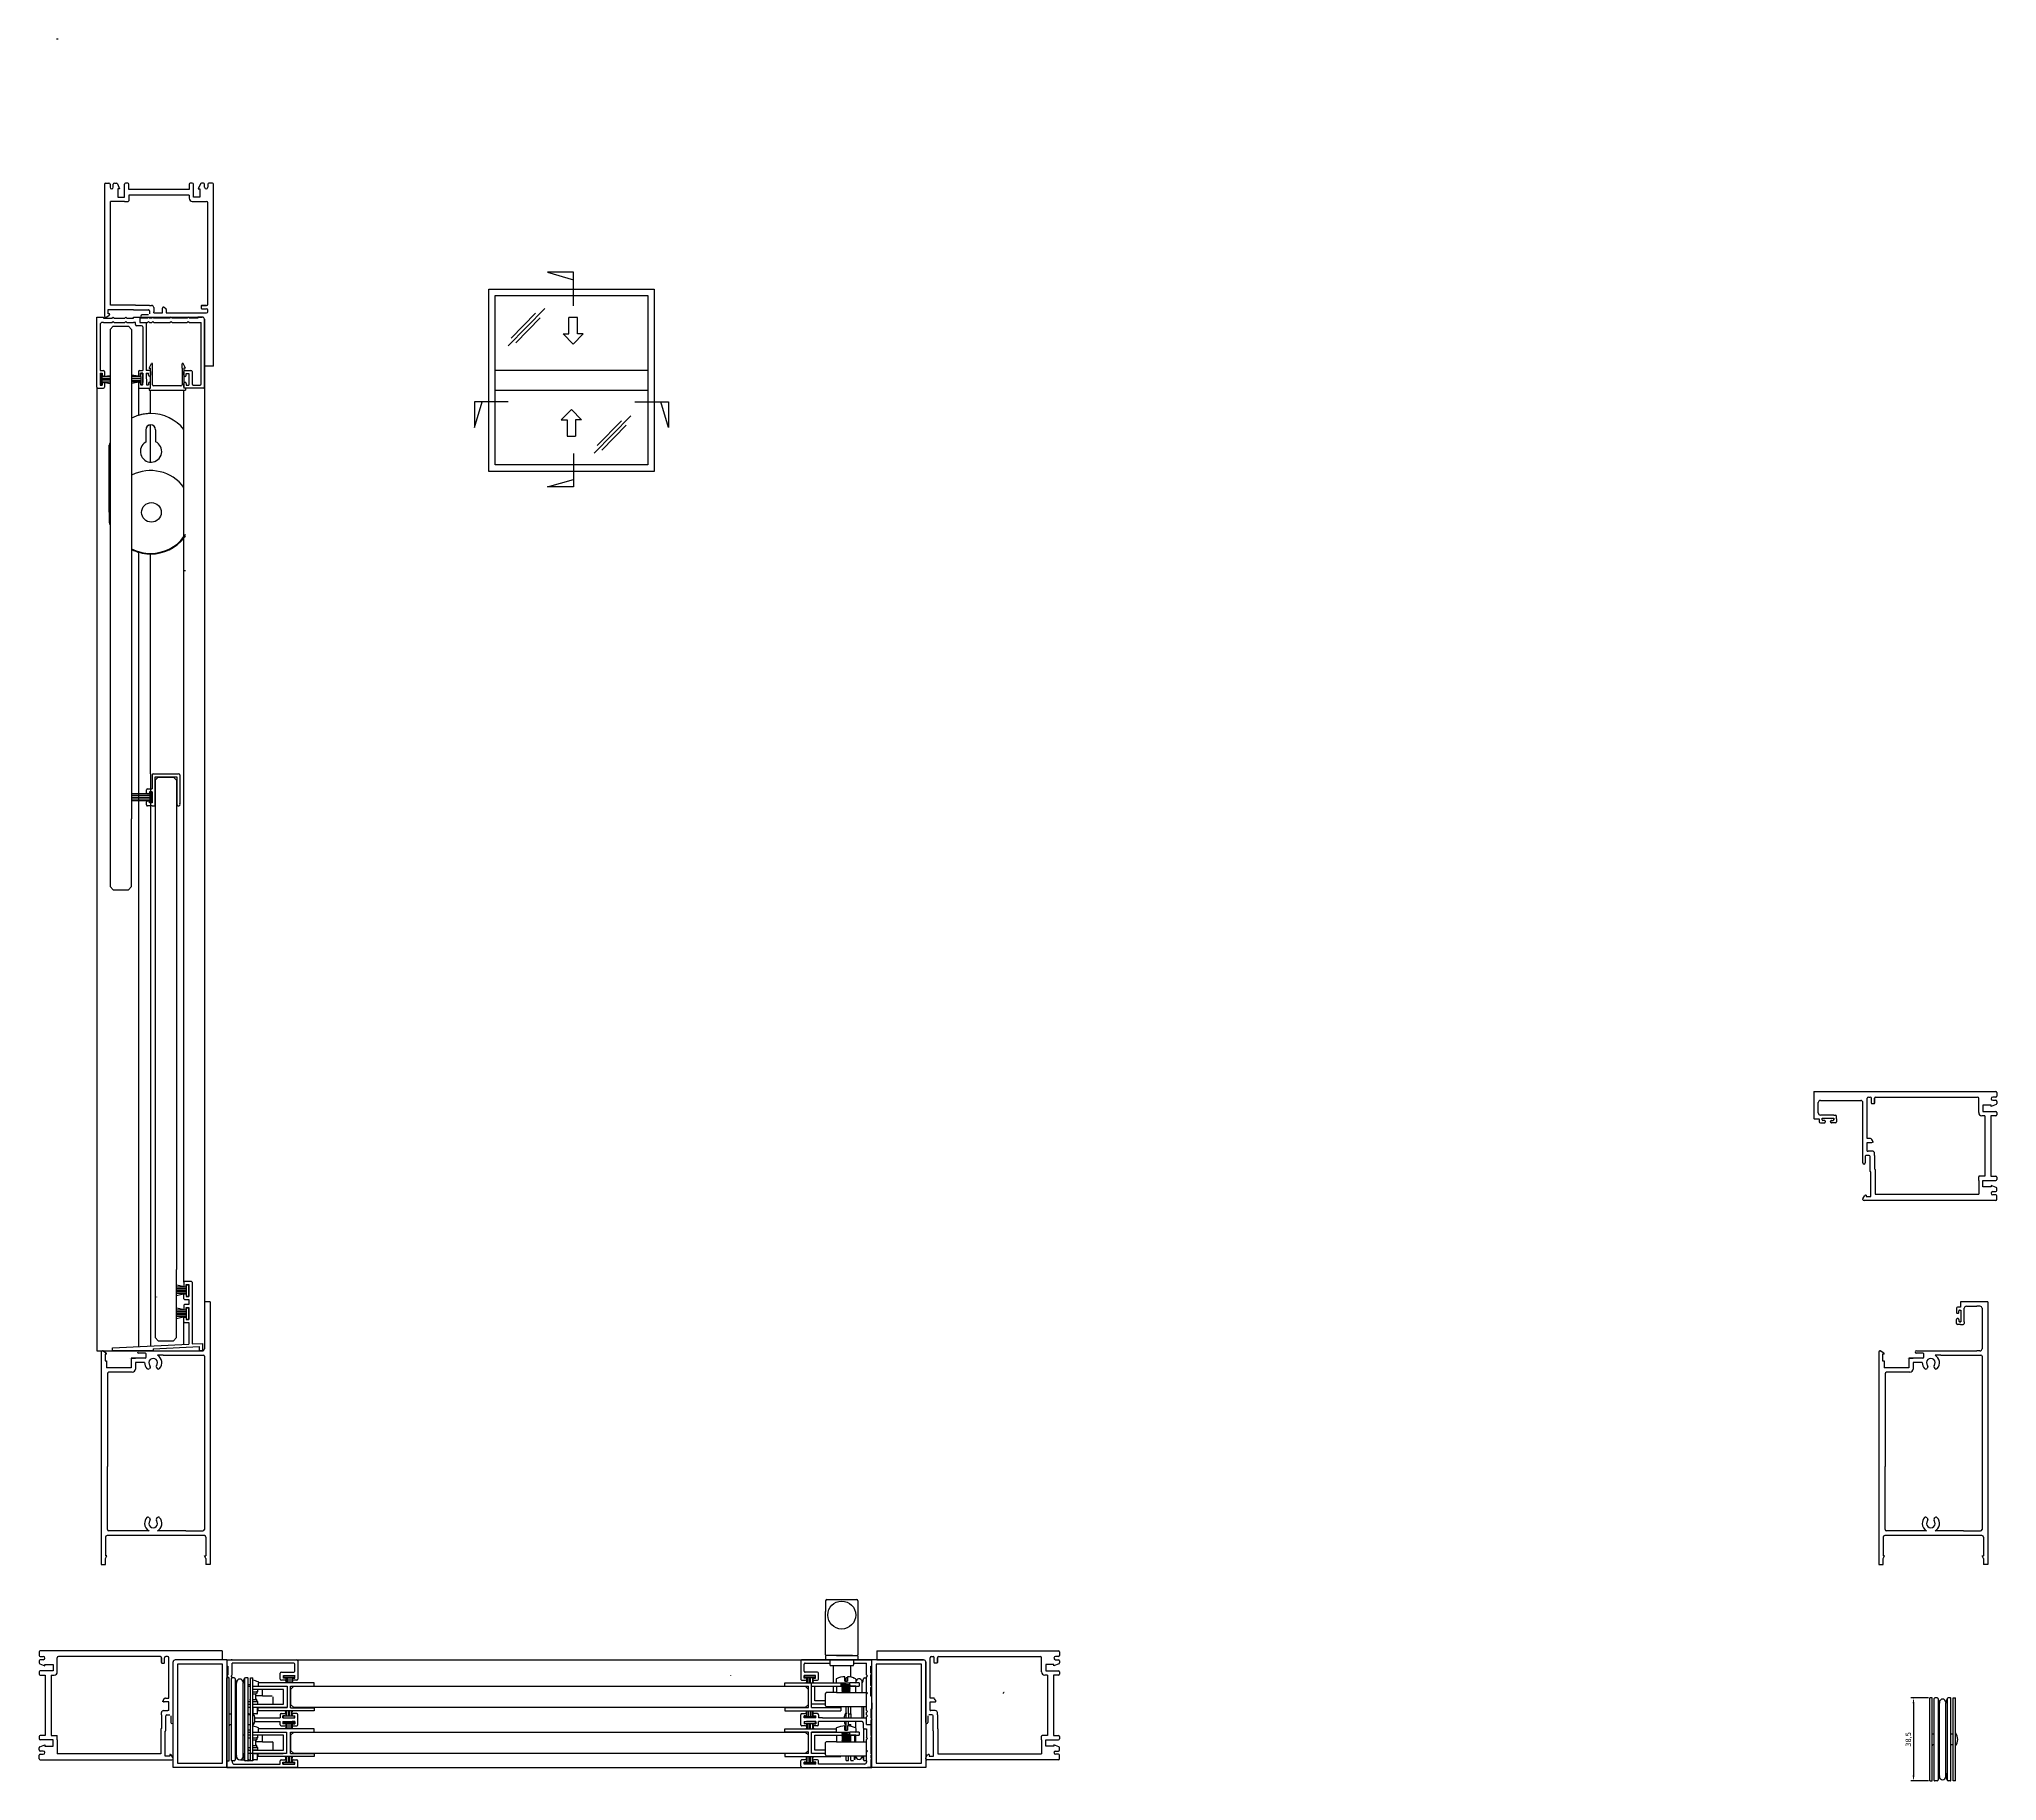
# Model space of a CAD drawing. Header units: millimetres. Extents: x -79 to 831, y -328 to 481.
import ezdxf

# ---------------------------------------------------------------- set-up
doc = ezdxf.new("R2010")
doc.units = ezdxf.units.MM
for name, color, linetype in [('chain', 10, 'Continuous'), ('cog', 50, 'Continuous'), ('frame', 22, 'Continuous'), ('glass', 170, 'Continuous'), ('guides', 94, 'Continuous'), ('layout', 18, 'Continuous'), ('seals', 111, 'Continuous')]:
    doc.layers.add(name, color=color, linetype=linetype)
doc.styles.get("Standard").update_dxf_attribs({"font": 'TAHOMA.TTF'})
doc.dimstyles.new('ISO-25', dxfattribs={"dimtxt": 2.5, "dimasz": 2.5, "dimexe": 1.25, "dimexo": 0.625, "dimtad": 1, "dimtxsty": 'Standard', "dimcen": 2.5, "dimadec": 0, "dimazin": 0, "dimtfac": 1, "dimtmove": 0, "dimatfit": 3, "dimfxl": 0, "dimarcsym": 0})

# ---------------------------------------------------------------- blocks, each defined once
blk = doc.blocks.new('*D0')
at = {"layer": 'cog', "color": 0, "lineweight": -2}
for p, q in [((799.11, -289.23), (790.96, -289.23)), ((792.21, -291.73), (792.21, -325.23)), ((799.11, -327.73), (790.96, -327.73))]:
    blk.add_line(p, q, dxfattribs=at)
at = {"layer": 'cog', "color": 0}
for points in [[(791.79, -291.73), (792.62, -291.73), (792.21, -289.23)], [(791.79, -325.23), (792.62, -325.23), (792.21, -327.73)]]:
    blk.add_solid(points, dxfattribs=at)
at = {"layer": 'Defpoints', "color": 0}
for p in [(799.74, -289.23), (792.21, -327.73), (799.74, -327.73)]:
    blk.add_point(p, dxfattribs=at)
at = {"layer": 'cog', "color": 0, "insert": (789.99, -308.48), "char_height": 2.5, "attachment_point": 5, "rotation": 90}
blk.add_mtext('38,5', dxfattribs=at)

msp = doc.modelspace()

# ---------------------------------------------------------------- linework, layer by layer
at = {"color": 7}
for p, q in [((-1.864, 319.823), (-1.864, 351.33)), ((-1.864, 351.323), (-1.864, -126.979)), ((-1.864, 349.823), (-1.864, 351.323)), ((-1.864, 351.323), (-1.864, 277.715)), ((-51.833, -127.973), (-2.864, -127.979)), ((-16.457, -321.486), (-16.443, -272.506)), ((8.557, -271.517), (-15.508, -271.517)), ((8.557, -271.517), (308.249, -271.515)), ((8.557, -271.665), (8.572, -321.486)), ((308.235, -321.484), (308.249, -271.515)), ((332.25, -271.515), (308.249, -271.515)), ((333.249, -272.482), (333.264, -321.484)), ((-14.443, -273.517), (-14.443, -319.517)), ((6.557, -273.517), (-14.443, -273.517)), ((6.557, -319.517), (6.557, -273.517)), ((242.691, -278.884), (242.691, -278.737)), ((310.249, -273.515), (310.249, -319.515)), ((331.249, -273.515), (310.249, -273.515)), ((331.249, -319.515), (331.249, -273.515)), ((20.559, -283.731), (23.071, -283.726)), ((25.057, -285.235), (20.559, -285.235)), ((34.793, -285.236), (25.057, -285.236)), ((34.793, -292.136), (34.793, -285.236)), ((280.244, -292.113), (280.244, -282.204)), ((280.244, -282.204), (291.939, -282.204)), ((281.774, -290.622), (281.774, -283.722)), ((281.774, -283.722), (294.461, -283.722)), ((286.764, -290.622), (281.774, -290.622)), ((302.274, -282.222), (297.938, -282.22)), ((297.963, -283.722), (302.274, -283.722)), ((302.274, -282.222), (302.274, -283.722)), ((19.459, -293.636), (18.434, -293.636)), ((18.705, -292.136), (19.459, -292.136)), ((20.559, -292.136), (34.793, -292.136)), ((36.293, -293.636), (20.559, -293.636)), ((286.765, -292.113), (280.244, -292.113)), ((8.557, -304.28), (8.557, -305.079)), ((8.557, -304.28), (8.557, -305.079)), ((16.684, -306.579), (16.059, -306.579)), ((19.359, -304.25), (18.434, -304.25)), ((18.434, -305.078), (19.678, -305.077)), ((19.459, -306.579), (18.434, -306.579)), ((20.559, -305.077), (36.293, -305.07)), ((34.793, -306.579), (20.559, -306.579)), ((34.793, -313.479), (34.793, -306.579)), ((36.293, -305.07), (36.293, -314.979)), ((280.244, -314.971), (280.244, -305.061)), ((280.244, -305.061), (291.939, -305.061)), ((281.774, -313.479), (281.774, -306.579)), ((281.774, -306.579), (294.461, -306.579)), ((302.274, -305.079), (297.938, -305.077)), ((297.963, -306.579), (302.274, -306.579)), ((302.274, -305.079), (302.274, -306.579)), ((6.603, -309.596), (6.603, -309.596)), ((18.705, -313.479), (18.434, -313.479)), ((36.293, -314.979), (18.434, -314.979)), ((18.705, -313.479), (19.459, -313.479)), ((20.559, -313.479), (34.793, -313.479)), ((38.043, -314.962), (38.043, -314.962)), ((38.043, -314.962), (38.043, -314.962)), ((38.043, -314.962), (38.043, -314.962)), ((286.765, -314.971), (280.244, -314.971)), ((286.764, -313.479), (281.774, -313.479)), ((8.543, -321.486), (-16.457, -321.486)), ((-14.443, -319.517), (6.557, -319.517)), ((8.557, -321.486), (308.249, -321.484)), ((333.235, -321.484), (308.235, -321.484)), ((310.249, -319.515), (331.249, -319.515))]:
    msp.add_line(p, q, dxfattribs=at)
at = {"color": 216}
for p, q in [((-11.365, -96.029), (-11.365, -97.929)), ((-7.915, -95.729), (-11.065, -95.729)), ((-11.065, -98.229), (-10.665, -98.229)), ((-10.365, -97.929), (-10.365, -97.129)), ((-10.365, -97.129), (-9.115, -97.129)), ((-9.115, -97.129), (-9.115, -102.629)), ((-7.615, -96.029), (-7.615, -124.717)), ((-11.365, -103.729), (-11.365, -101.829)), ((-11.365, -106.729), (-11.365, -108.629)), ((-11.065, -101.529), (-10.665, -101.529)), ((-11.065, -104.029), (-9.115, -104.029)), ((-9.115, -106.429), (-11.065, -106.429)), ((-11.065, -108.929), (-10.665, -108.929)), ((-10.365, -101.829), (-10.365, -102.629)), ((-10.365, -102.629), (-9.115, -102.629)), ((-10.365, -108.629), (-10.365, -107.829)), ((-10.365, -107.829), (-9.115, -107.829)), ((-9.115, -104.029), (-9.115, -106.429)), ((-9.115, -107.829), (-9.115, -113.329)), ((-11.365, -114.429), (-11.365, -112.529)), ((-11.065, -112.229), (-10.665, -112.229)), ((-11.065, -114.729), (-9.115, -114.729)), ((-10.365, -112.529), (-10.365, -113.329)), ((-10.365, -113.329), (-9.115, -113.329)), ((-9.115, -114.729), (-9.115, -124.789)), ((-44.615, -126.479), (-9.115, -124.789)), ((-44.615, -127.979), (-44.615, -126.479)), ((-25.615, -127.075), (-4.115, -125.979)), ((-25.615, -127.075), (-25.615, -127.979)), ((-7.615, -124.717), (-2.615, -124.479)), ((-4.115, -127.979), (-4.115, -125.979)), ((-2.615, -127.979), (-2.615, -124.479)), ((-25.615, -127.979), (-44.615, -127.979)), ((-2.615, -127.979), (-4.115, -127.979))]:
    msp.add_line(p, q, dxfattribs=at)
for centre, start, end in [((-11.065, -96.029), 90, 180), ((-11.065, -97.929), 180, 270), ((-10.665, -97.929), 270, 0), ((-7.915, -96.029), 0, 90), ((-11.065, -101.829), 90, 180), ((-11.065, -103.729), 180, 270), ((-11.065, -106.729), 90, 180), ((-11.065, -108.629), 180, 270), ((-10.665, -101.829), 0, 90), ((-10.665, -108.629), 270, 0), ((-11.065, -112.529), 90, 180), ((-11.065, -114.429), 180, 270), ((-10.665, -112.529), 0, 90)]:
    msp.add_arc(centre, 0.3, start, end, dxfattribs=at)
at = {"layer": 'chain', "color": 1}
for p, q in [((308.249, -274.218), (308.249, -274.218)), ((22.509, -286.355), (22.259, -286.355)), ((22.509, -286.355), (22.259, -286.355)), ((22.509, -290.915), (22.259, -290.915)), ((23.009, -286.255), (23.009, -285.335)), ((23.009, -291.935), (23.009, -291.015)), ((22.509, -307.698), (22.259, -307.698)), ((23.009, -307.598), (23.009, -306.678)), ((22.509, -312.258), (22.259, -312.258)), ((23.009, -313.278), (23.009, -312.358)), ((305.763, -315.079), (305.765, -315.079)), ((305.765, -313.578), (305.83, -313.578))]:
    msp.add_line(p, q, dxfattribs=at)
at = {"layer": 'chain', "color": 220}
for p, q in [((23.043, -305.077), (36.293, -305.07)), ((36.293, -305.07), (36.293, -314.979)), ((36.293, -314.979), (23.071, -314.979))]:
    msp.add_line(p, q, dxfattribs=at)
at = {"layer": 'chain', "color": 1}
for centre, start, end in [((22.909, -286.255), 270, 0), ((22.909, -291.015), 0, 90), ((22.909, -291.935), 270, 0), ((22.909, -306.678), 0, 90), ((22.909, -307.598), 270, 0), ((22.909, -312.358), 0, 90), ((22.909, -313.278), 270, 0)]:
    msp.add_arc(centre, 0.1, start, end, dxfattribs=at)
at = {"layer": 'cog', "color": 1}
for p, q in [((-46.114, 261.776), (-46.114, 292.792)), ((-29.114, 300.026), (-29.114, 294.491)), ((-29.114, 294.491), (-29.114, 294.249)), ((-24.614, 300.026), (-24.614, 294.491)), ((-24.614, 294.491), (-24.614, 294.431)), ((-46.114, 261.776), (-46.114, 257.01)), ((18.434, -290.915), (19.459, -290.915)), ((19.074, -289.915), (19.459, -289.915)), ((20.559, -286.355), (22.259, -286.355)), ((20.559, -287.355), (22.009, -287.355)), ((20.559, -289.915), (22.009, -289.915)), ((20.559, -290.915), (22.259, -290.915)), ((22.009, -289.915), (22.009, -287.355)), ((22.259, -287.355), (22.009, -287.355)), ((22.259, -289.915), (22.009, -289.915)), ((22.909, -286.355), (22.509, -286.355)), ((22.509, -286.605), (22.509, -287.105)), ((22.509, -290.665), (22.509, -290.165)), ((22.909, -290.915), (22.509, -290.915)), ((18.365, -292.035), (19.459, -292.035)), ((20.559, -292.035), (22.909, -292.035)), ((18.434, -307.698), (19.459, -307.698)), ((20.559, -307.698), (22.259, -307.698)), ((20.559, -308.698), (22.009, -308.698)), ((22.259, -308.698), (22.009, -308.698)), ((22.009, -311.258), (22.009, -308.698)), ((22.909, -307.698), (22.509, -307.698)), ((22.509, -307.948), (22.509, -308.448)), ((18.365, -313.378), (18.434, -313.378)), ((18.434, -312.258), (19.459, -312.258)), ((20.559, -311.258), (22.009, -311.258)), ((20.559, -312.258), (22.259, -312.258)), ((20.559, -313.378), (22.909, -313.378)), ((22.259, -311.258), (22.009, -311.258)), ((22.509, -312.008), (22.509, -311.508)), ((22.909, -312.258), (22.509, -312.258))]:
    msp.add_line(p, q, dxfattribs=at)
at = {"layer": 'cog', "color": 94}
for p in [(-27.608, 242.291), (-26.864, 242.526)]:
    msp.add_line(p, (-26.864, 242.276), dxfattribs=at)
at = {"layer": 'cog', "color": 7}
for p, q in [((-10.615, 234.385), (-11.114, 234.385)), ((13.059, -281.94), (13.059, -282.355)), ((16.059, -281.94), (16.059, -282.355)), ((303.764, -281.847), (303.764, -282.262)), ((13.059, -316.01), (13.059, -282.355)), ((16.059, -316.01), (16.059, -282.355)), ((300.764, -282.113), (300.764, -282.262)), ((300.764, -286.721), (300.764, -283.721)), ((303.764, -286.721), (303.764, -282.262)), ((303.764, -298.516), (303.764, -293.221)), ((804.238, -291.239), (804.238, -291.655)), ((804.238, -325.31), (804.238, -291.655)), ((807.238, -291.239), (807.238, -291.655)), ((807.238, -325.31), (807.238, -291.655)), ((300.764, -303.201), (300.764, -300.216)), ((300.764, -305.079), (300.764, -304.971)), ((300.764, -309.578), (300.764, -306.578)), ((13.059, -316.425), (13.059, -316.01)), ((16.059, -316.425), (16.059, -316.01)), ((300.764, -316.333), (300.764, -316.078)), ((303.764, -316.333), (303.764, -316.078)), ((804.238, -325.725), (804.238, -325.31)), ((807.238, -325.725), (807.238, -325.31))]:
    msp.add_line(p, q, dxfattribs=at)
at = {"layer": 'cog', "color": 224}
for p, q in [((8.559, -318.433), (8.559, -279.933)), ((9.659, -279.933), (8.559, -279.933)), ((9.659, -318.433), (9.659, -279.933)), ((10.684, -318.233), (10.684, -280.133)), ((11.978, -279.933), (10.884, -279.933)), ((12.434, -280.228), (12.434, -317.728)), ((16.684, -280.228), (16.684, -318.137)), ((16.684, -280.228), (16.684, -283.433)), ((18.234, -279.933), (17.141, -279.933)), ((18.234, -279.933), (17.141, -279.933)), ((18.434, -318.233), (18.434, -280.133)), ((19.459, -318.433), (19.459, -279.933)), ((19.459, -279.933), (20.559, -279.933)), ((20.559, -318.433), (20.559, -279.933)), ((296.845, -279.84), (296.264, -279.84)), ((296.264, -281.393), (296.264, -279.84)), ((299.545, -279.84), (299.682, -279.84)), ((299.545, -279.84), (299.682, -279.84)), ((304.845, -279.84), (305.749, -279.84)), ((307.753, -279.84), (308.264, -279.84)), ((799.738, -327.732), (799.738, -289.232)), ((800.838, -289.232), (799.738, -289.232)), ((800.838, -327.732), (800.838, -289.232)), ((801.863, -327.532), (801.863, -289.432)), ((803.157, -289.232), (802.063, -289.232)), ((803.613, -289.528), (803.613, -327.028)), ((807.863, -289.528), (807.863, -327.437)), ((807.863, -289.528), (807.863, -292.732)), ((809.413, -289.232), (808.32, -289.232)), ((809.413, -289.232), (808.32, -289.232)), ((809.613, -327.532), (809.613, -289.432)), ((810.638, -327.732), (810.638, -289.232)), ((810.638, -289.232), (811.738, -289.232)), ((811.738, -327.732), (811.738, -289.232)), ((10.684, -296.683), (9.659, -296.683)), ((19.459, -296.683), (18.434, -296.683)), ((20.559, -296.183), (20.559, -296.683)), ((296.264, -298.516), (296.264, -293.221)), ((296.264, -296.09), (296.264, -296.59)), ((297.364, -296.59), (297.364, -293.221)), ((297.364, -296.59), (298.389, -296.59)), ((297.364, -296.59), (297.364, -298.516)), ((298.389, -296.59), (298.389, -293.221)), ((298.389, -296.59), (298.389, -298.516)), ((304.389, -293.221), (304.389, -298.516)), ((308.264, -318.34), (308.264, -291.101)), ((10.684, -301.683), (9.659, -301.683)), ((9.659, -301.683), (9.659, -302.183)), ((19.459, -301.683), (18.434, -301.683)), ((20.559, -302.183), (20.559, -301.683)), ((20.559, -318.433), (20.559, -302.183)), ((296.264, -301.59), (296.264, -300.216)), ((296.264, -302.09), (296.264, -301.59)), ((296.264, -304.25), (296.264, -302.09)), ((297.364, -301.59), (297.364, -300.216)), ((297.364, -301.59), (298.389, -301.59)), ((297.364, -302.233), (297.364, -301.59)), ((298.389, -302.392), (298.389, -301.59)), ((298.389, -309.578), (298.389, -306.578)), ((300.139, -306.578), (300.139, -309.578)), ((304.389, -303.361), (304.389, -309.578)), ((801.863, -305.982), (800.838, -305.982)), ((810.638, -305.982), (809.613, -305.982)), ((811.738, -305.482), (811.738, -305.982)), ((12.434, -317.728), (12.434, -318.137)), ((16.684, -318.137), (16.684, -314.933)), ((296.264, -318.34), (296.264, -316.078)), ((296.264, -318.34), (296.264, -316.078)), ((296.264, -318.34), (297.364, -318.34)), ((297.364, -318.34), (297.364, -316.078)), ((298.389, -318.14), (298.389, -316.078)), ((298.589, -318.34), (299.682, -318.34)), ((300.139, -318.044), (300.139, -316.078)), ((300.139, -316.078), (300.139, -318.044)), ((304.389, -316.078), (304.389, -317.635)), ((304.389, -317.635), (304.389, -318.044)), ((304.845, -318.34), (305.764, -318.34)), ((308.264, -318.34), (307.768, -318.34)), ((801.863, -310.982), (800.838, -310.982)), ((800.838, -310.982), (800.838, -311.482)), ((810.638, -310.982), (809.613, -310.982)), ((811.738, -311.482), (811.738, -310.982)), ((811.738, -327.732), (811.738, -311.482)), ((8.559, -318.433), (9.659, -318.433)), ((11.978, -318.433), (10.884, -318.433)), ((18.234, -318.433), (17.141, -318.433)), ((20.559, -318.433), (19.459, -318.433)), ((803.613, -327.028), (803.613, -327.437)), ((807.863, -327.437), (807.863, -324.232)), ((799.738, -327.732), (800.838, -327.732)), ((803.157, -327.732), (802.063, -327.732)), ((809.413, -327.732), (808.32, -327.732)), ((811.738, -327.732), (810.638, -327.732))]:
    msp.add_line(p, q, dxfattribs=at)
at = {"layer": 'cog', "color": 18}
for p, q in [((19.359, -280.849), (19.359, -282.906)), ((18.434, -282.906), (19.359, -282.906)), ((18.434, -283.733), (19.459, -283.733)), ((23.404, -282.149), (23.404, -282.226)), ((18.759, -296.636), (18.434, -296.636)), ((18.434, -296.636), (19.459, -296.636)), ((18.434, -296.958), (19.459, -296.958)), ((20.759, -296.386), (20.759, -293.886)), ((22.509, -296.636), (20.759, -296.636)), ((22.759, -295.136), (22.759, -293.886)), ((22.759, -296.386), (22.759, -295.136)), ((18.434, -305.077), (19.459, -305.077)), ((19.359, -302.193), (19.359, -304.25)), ((23.404, -303.493), (23.404, -303.57)), ((15.009, -317.979), (16.684, -317.979)), ((15.009, -317.979), (16.509, -317.979)), ((17.009, -317.979), (17.009, -317.979)), ((18.422, -318.301), (19.459, -318.301)), ((18.759, -317.979), (18.434, -317.979)), ((18.434, -317.979), (19.459, -317.979)), ((20.509, -314.979), (19.459, -314.979)), ((20.759, -317.979), (20.509, -317.979)), ((20.759, -317.729), (20.759, -315.229)), ((22.509, -317.979), (20.759, -317.979)), ((22.759, -314.979), (22.759, -314.979)), ((22.759, -316.479), (22.759, -315.229)), ((22.759, -317.729), (22.759, -316.479))]:
    msp.add_line(p, q, dxfattribs=at)
at = {"layer": 'cog', "color": 77}
for p, q in [((291.64, -280.625), (291.64, -281.817)), ((295.645, -281.393), (295.645, -279.336)), ((295.645, -281.393), (296.845, -281.393)), ((296.845, -279.336), (296.845, -279.335)), ((296.845, -279.336), (296.845, -281.393)), ((300.89, -281.821), (300.89, -280.635)), ((292.04, -282.217), (294.537, -282.219)), ((294.337, -282.699), (294.537, -282.584)), ((294.337, -282.699), (294.537, -282.801)), ((294.337, -283.179), (294.537, -283.064)), ((294.337, -283.179), (294.537, -283.281)), ((294.337, -283.659), (294.537, -283.544)), ((294.337, -283.659), (294.537, -283.761)), ((294.337, -284.139), (294.537, -284.024)), ((294.337, -284.139), (294.537, -284.241)), ((294.337, -284.619), (294.537, -284.504)), ((294.337, -284.619), (294.537, -284.721)), ((294.337, -285.099), (294.537, -284.984)), ((294.337, -285.099), (294.537, -285.201)), ((294.337, -285.579), (294.537, -285.464)), ((294.337, -285.579), (294.537, -285.681)), ((294.337, -286.059), (294.537, -285.944)), ((294.337, -286.059), (294.537, -286.161)), ((294.537, -282.584), (294.537, -282.219)), ((294.537, -282.219), (297.938, -282.22)), ((294.537, -282.584), (297.937, -283.038)), ((294.537, -282.801), (297.937, -283.255)), ((294.537, -283.064), (294.537, -282.801)), ((294.537, -283.064), (297.937, -283.518)), ((294.537, -283.281), (297.937, -283.735)), ((294.537, -283.544), (294.537, -283.281)), ((294.537, -283.544), (295.861, -283.721)), ((294.537, -283.761), (297.937, -284.215)), ((294.537, -284.024), (294.537, -283.761)), ((294.537, -284.024), (297.937, -284.478)), ((294.537, -284.241), (297.937, -284.695)), ((294.537, -284.504), (294.537, -284.241)), ((294.537, -284.504), (297.937, -284.958)), ((294.537, -284.721), (297.937, -285.175)), ((294.537, -284.984), (294.537, -284.721)), ((294.537, -284.984), (297.937, -285.438)), ((294.537, -285.201), (297.937, -285.655)), ((294.537, -285.464), (294.537, -285.201)), ((294.537, -285.464), (297.937, -285.918)), ((294.537, -285.681), (297.937, -286.135)), ((294.537, -285.944), (294.537, -285.681)), ((294.537, -285.944), (297.937, -286.398)), ((294.537, -286.161), (297.937, -286.615)), ((294.537, -286.161), (294.537, -286.558)), ((294.537, -286.558), (297.937, -286.615)), ((295.861, -283.721), (297.937, -283.998)), ((297.937, -283.038), (297.938, -282.22)), ((297.937, -283.038), (298.139, -283.155)), ((297.937, -283.255), (298.139, -283.155)), ((297.937, -283.518), (297.937, -283.255)), ((297.937, -283.518), (298.139, -283.635)), ((297.937, -283.735), (298.139, -283.635)), ((297.937, -283.998), (297.937, -283.735)), ((297.937, -283.998), (298.139, -284.115)), ((297.937, -284.215), (298.139, -284.115)), ((297.937, -284.478), (297.937, -284.215)), ((297.937, -284.478), (298.139, -284.595)), ((297.937, -284.695), (298.139, -284.595)), ((297.937, -284.958), (297.937, -284.695)), ((297.937, -284.958), (298.139, -285.075)), ((297.937, -285.175), (298.139, -285.075)), ((297.937, -285.438), (297.937, -285.175)), ((297.937, -285.438), (298.139, -285.555)), ((297.937, -285.655), (298.139, -285.555)), ((297.937, -285.918), (297.937, -285.655)), ((297.937, -285.918), (298.139, -286.035)), ((297.937, -286.135), (298.139, -286.035)), ((297.937, -286.398), (297.937, -286.135)), ((297.937, -286.398), (298.139, -286.515)), ((297.937, -286.615), (298.139, -286.515)), ((300.452, -282.219), (300.529, -282.219)), ((291.64, -303.483), (291.64, -304.675)), ((292.04, -305.075), (294.537, -305.076)), ((294.337, -305.557), (294.537, -305.442)), ((294.337, -305.557), (294.537, -305.658)), ((294.337, -306.037), (294.537, -305.922)), ((294.337, -306.037), (294.537, -306.138)), ((294.337, -306.517), (294.537, -306.402)), ((294.337, -306.517), (294.537, -306.618)), ((294.337, -306.997), (294.537, -306.882)), ((294.337, -306.997), (294.537, -307.098)), ((294.337, -307.477), (294.537, -307.362)), ((294.337, -307.477), (294.537, -307.578)), ((294.337, -307.957), (294.537, -307.842)), ((294.337, -307.957), (294.537, -308.058)), ((294.337, -308.437), (294.537, -308.322)), ((294.337, -308.437), (294.537, -308.538)), ((294.337, -308.917), (294.537, -308.802)), ((294.337, -308.917), (294.537, -309.018)), ((294.537, -305.442), (294.537, -305.076)), ((294.537, -305.076), (297.938, -305.077)), ((294.537, -305.442), (297.937, -305.895)), ((294.537, -305.658), (297.937, -306.112)), ((294.537, -305.922), (294.537, -305.658)), ((294.537, -305.922), (297.937, -306.375)), ((294.537, -306.138), (297.937, -306.592)), ((294.537, -306.402), (294.537, -306.138)), ((294.537, -306.402), (295.861, -306.578)), ((294.537, -306.618), (297.937, -307.072)), ((294.537, -306.882), (294.537, -306.618)), ((294.537, -306.882), (297.937, -307.335)), ((294.537, -307.098), (297.937, -307.552)), ((294.537, -307.362), (294.537, -307.098)), ((294.537, -307.362), (297.937, -307.815)), ((294.537, -307.578), (297.937, -308.032)), ((294.537, -307.842), (294.537, -307.578)), ((294.537, -307.842), (297.937, -308.295)), ((294.537, -308.058), (297.937, -308.512)), ((294.537, -308.322), (294.537, -308.058)), ((294.537, -308.322), (297.937, -308.775)), ((294.537, -308.538), (297.937, -308.992)), ((294.537, -308.802), (294.537, -308.538)), ((294.537, -308.802), (297.937, -309.255)), ((294.537, -309.018), (297.937, -309.472)), ((294.537, -309.018), (294.537, -309.415)), ((295.645, -304.25), (295.645, -302.193)), ((295.645, -304.25), (296.845, -304.25)), ((295.861, -306.578), (297.937, -306.855)), ((296.845, -302.193), (296.845, -304.25)), ((296.845, -302.193), (296.845, -302.193)), ((297.937, -305.895), (297.938, -305.077)), ((297.937, -305.895), (298.139, -306.012)), ((297.937, -306.112), (298.139, -306.012)), ((297.937, -306.375), (297.937, -306.112)), ((297.937, -306.375), (298.139, -306.492)), ((297.937, -306.592), (298.139, -306.492)), ((297.937, -306.855), (297.937, -306.592)), ((297.937, -306.855), (298.139, -306.972)), ((297.937, -307.072), (298.139, -306.972)), ((297.937, -307.335), (297.937, -307.072)), ((297.937, -307.335), (298.139, -307.452)), ((297.937, -307.552), (298.139, -307.452)), ((297.937, -307.815), (297.937, -307.552)), ((297.937, -307.815), (298.139, -307.932)), ((297.937, -308.032), (298.139, -307.932)), ((297.937, -308.295), (297.937, -308.032)), ((297.937, -308.295), (298.139, -308.412)), ((297.937, -308.512), (298.139, -308.412)), ((297.937, -308.775), (297.937, -308.512)), ((297.937, -308.775), (298.139, -308.892)), ((297.937, -308.992), (298.139, -308.892)), ((297.937, -309.255), (297.937, -308.992)), ((297.937, -309.255), (298.139, -309.372)), ((300.452, -305.077), (300.529, -305.077)), ((300.89, -304.679), (300.89, -303.493)), ((294.537, -309.415), (297.937, -309.472)), ((297.937, -309.472), (298.139, -309.372))]:
    msp.add_line(p, q, dxfattribs=at)
at = {"layer": 'cog', "color": 92}
for p, q in [((25.057, -288.235), (22.009, -288.235)), ((25.057, -288.235), (25.057, -285.235)), ((25.057, -288.235), (29.657, -288.235)), ((30.057, -292.135), (30.057, -288.635)), ((286.765, -292.821), (286.762, -287.121)), ((291.765, -286.721), (287.162, -286.721)), ((291.765, -283.721), (291.765, -286.721)), ((291.765, -286.721), (300.765, -286.721)), ((300.765, -283.721), (297.965, -283.721)), ((300.765, -286.721), (300.765, -283.721)), ((300.765, -286.721), (305.365, -286.721)), ((305.765, -292.821), (305.765, -286.721)), ((22.759, -294.735), (23.071, -294.735)), ((287.165, -293.221), (305.365, -293.221)), ((19.459, -306.578), (18.434, -306.578)), ((25.057, -306.578), (20.559, -306.578)), ((25.057, -309.578), (25.057, -306.578)), ((291.765, -306.578), (291.765, -309.578)), ((300.765, -306.578), (297.965, -306.578)), ((300.765, -309.578), (300.765, -306.578)), ((12.434, -316.078), (13.059, -316.078)), ((25.057, -309.578), (22.009, -309.578)), ((22.759, -316.078), (23.071, -316.078)), ((25.057, -309.578), (29.657, -309.578)), ((30.057, -313.478), (30.057, -309.978)), ((286.765, -315.679), (286.762, -309.979)), ((291.765, -309.578), (287.162, -309.578)), ((287.165, -316.078), (305.365, -316.078)), ((291.765, -309.578), (300.765, -309.578)), ((300.765, -309.578), (305.365, -309.578)), ((305.765, -315.678), (305.765, -309.578))]:
    msp.add_line(p, q, dxfattribs=at)
at = {"layer": 'cog', "color": 200}
msp.add_line((30.057, -314.979), (30.057, -314.978), dxfattribs=at)
at = {"layer": 'cog', "color": 1}
msp.add_circle((-26.499, 261.598), 4.546, dxfattribs=at)
for centre, radius, start, end in [((-26.825, 287.533), 19.993, 90.112695, 116.388974), ((-26.864, 300.026), 2.25, 0, 180), ((-26.864, 300.026), 2.25, 109.286079, 180), ((-26.904, 287.533), 19.993, 38.996901, 89.887305), ((-26.825, 287.533), 19.993, 160.846665, 164.749531), ((-26.686, 289.914), 4.969, 119.253757, 65.358411), ((-26.864, 261.776), 19.25, 36.37526, 117.362747), ((-26.825, 262.27), 19.993, 195.250469, 199.144001), ((-26.864, 261.776), 19.25, 270, 323.62474), ((-26.904, 262.27), 19.993, 270.112695, 321.003099), ((-26.864, 261.776), 19.25, 242.634063, 270), ((-26.825, 262.27), 19.993, 243.605587, 267.757085), ((22.259, -290.165), 0.25, 0, 90), ((22.259, -290.165), 0.25, 0, 90), ((22.259, -290.665), 0.25, 270, 0), ((22.259, -290.665), 0.25, 270, 0), ((22.259, -307.948), 0.25, 0, 90), ((22.259, -308.448), 0.25, 270, 0), ((22.259, -311.508), 0.25, 0, 90), ((22.259, -312.008), 0.25, 270, 0)]:
    msp.add_arc(centre, radius, start, end, dxfattribs=at)
at = {"layer": 'cog', "color": 94}
for centre, radius, start, end in [((-26.825, 287.533), 19.993, 90.112695, 106.672093), ((-26.864, 261.776), 19.25, 324.903199, 327.576717), ((-12.301, 251.318), 1.77, 312.084477, 340.423531)]:
    msp.add_arc(centre, radius, start, end, dxfattribs=at)
at = {"layer": 'cog', "color": 224}
for centre, radius, start, end in [((10.884, -280.133), 0.2, 90, 180), ((11.978, -280.433), 0.5, 7.152134, 90), ((18.84, -279.571), 6.416, 187.152134, 205.710788), ((10.279, -279.571), 6.416, 334.289212, 352.847866), ((17.141, -280.433), 0.5, 90, 172.847866), ((18.234, -280.133), 0.2, 0, 90), ((299.682, -280.34), 0.5, 38.783803, 90), ((297.983, -279.479), 6.416, 334.289212, 352.847866), ((297.983, -279.479), 6.416, 334.289212, 352.847866), ((304.845, -280.34), 0.5, 90, 172.847866), ((304.845, -280.34), 0.5, 155.882927, 172.847866), ((306.544, -279.479), 6.416, 205.308389, 205.710788), ((802.063, -289.432), 0.2, 90, 180), ((803.157, -289.732), 0.5, 7.152134, 90), ((810.019, -288.871), 6.416, 187.152134, 205.710788), ((801.458, -288.871), 6.416, 334.289212, 352.847866), ((808.32, -289.732), 0.5, 90, 172.847866), ((809.413, -289.432), 0.2, 0, 90), ((16.804, -299.101), 4.756, 359.015876, 37.854022), ((16.804, -299.264), 4.756, 322.145978, 0.984124), ((300.11, -298.455), 4.756, 174.062893, 180.984124), ((300.019, -299.008), 4.756, 142.153435, 167.317216), ((300.019, -299.171), 4.756, 192.69024, 217.854022), ((807.984, -308.401), 4.756, 359.015876, 37.854022), ((807.984, -308.564), 4.756, 322.145978, 0.984124), ((10.884, -318.233), 0.2, 180, 270), ((11.978, -317.933), 0.5, 270, 352.847866), ((18.84, -318.794), 6.416, 154.289212, 172.847866), ((10.279, -318.794), 6.416, 7.152134, 25.710788), ((17.141, -317.933), 0.5, 187.152134, 270), ((18.234, -318.233), 0.2, 270, 0), ((298.589, -318.14), 0.2, 180, 270), ((299.682, -317.84), 0.5, 335.882927, 352.847866), ((306.544, -318.701), 6.416, 155.872476, 172.847866), ((297.983, -318.701), 6.416, 7.152134, 24.127524), ((304.845, -317.84), 0.5, 204.117073, 270), ((803.157, -327.232), 0.5, 270, 352.847866), ((810.019, -328.093), 6.416, 154.289212, 172.847866), ((801.458, -328.093), 6.416, 7.152134, 25.710788), ((808.32, -327.232), 0.5, 187.152134, 270), ((802.063, -327.532), 0.2, 180, 270), ((809.413, -327.532), 0.2, 270, 0)]:
    msp.add_arc(centre, radius, start, end, dxfattribs=at)
at = {"layer": 'cog', "color": 7}
for centre, start, end in [((14.559, -281.94), 0, 180), ((302.264, -281.847), 0, 156.287898), ((805.738, -291.239), 0, 180), ((14.559, -316.425), 180, 0), ((302.264, -316.333), 180, 0), ((805.738, -325.725), 180, 0)]:
    msp.add_arc(centre, 1.5, start, end, dxfattribs=at)
at = {"layer": 'cog', "color": 18}
for centre, radius, start, end in [((18.768, -291.47), 10.638, 102.218352, 105.744606), ((18.768, -291.47), 10.638, 86.273333, 86.810695), ((18.768, -291.47), 10.638, 65.558427, 80.305325), ((23.004, -282.149), 0.4, 0, 65.558427), ((20.509, -293.886), 0.25, 89.827204, 90), ((20.509, -296.386), 0.25, 270, 0), ((20.509, -293.886), 0.25, 0, 78.41004), ((21.009, -293.886), 0.25, 90, 180), ((21.009, -296.386), 0.25, 180, 270), ((22.509, -293.886), 0.25, 0, 90), ((22.509, -296.386), 0.25, 270, 0), ((18.768, -312.813), 10.638, 86.273333, 86.810695), ((18.768, -312.813), 10.638, 65.558427, 80.305325), ((23.004, -304.679), 0.4, 275.524195, 278.845934), ((23.004, -303.493), 0.4, 0, 65.558427), ((15.009, -317.729), 0.25, 223.407482, 270), ((20.509, -315.229), 0.25, 0, 90), ((20.509, -317.729), 0.25, 270, 0), ((21.009, -315.229), 0.25, 90, 180), ((21.009, -317.729), 0.25, 180, 270), ((22.509, -315.229), 0.25, 0, 90), ((22.509, -317.729), 0.25, 270, 0)]:
    msp.add_arc(centre, radius, start, end, dxfattribs=at)
at = {"layer": 'cog', "color": 77}
for centre, radius, start, end in [((292.04, -280.625), 0.4, 114.303862, 180), ((292.04, -281.817), 0.4, 180, 269.974806), ((296.254, -289.956), 10.638, 93.286417, 114.303862), ((296.254, -289.956), 10.638, 65.558427, 86.810695), ((300.49, -281.821), 0.4, 275.524195, 0), ((300.49, -280.635), 0.4, 0, 65.558427), ((292.04, -303.483), 0.4, 114.303862, 180), ((292.04, -304.675), 0.4, 180, 269.974806), ((296.254, -312.813), 10.638, 93.286417, 114.303862), ((296.254, -312.813), 10.638, 65.558427, 86.810695), ((300.49, -304.679), 0.4, 275.524195, 0), ((300.49, -303.493), 0.4, 0, 65.558427)]:
    msp.add_arc(centre, radius, start, end, dxfattribs=at)
at = {"layer": 'cog', "color": 92}
for centre, start, end in [((287.162, -287.121), 90, 180.033129), ((305.365, -287.121), 0, 90), ((287.165, -292.821), 180.033129, 270), ((305.365, -292.821), 270, 0), ((29.657, -309.978), 0, 90), ((287.162, -309.978), 90, 180.033129), ((287.165, -315.678), 180.033129, 270), ((305.365, -309.978), 0, 90), ((305.365, -315.678), 270, 0)]:
    msp.add_arc(centre, 0.4, start, end, dxfattribs=at)
at = {"layer": 'cog', "color": 200}
msp.add_arc((296.254, -312.664), 10.638, 133.22113, 133.31798, dxfattribs=at)
at = {"layer": 'frame', "color": 22}
for p, q in [((-48.362, 414.041), (-48.362, 352.823)), ((-47.862, 414.541), (-46.222, 414.541)), ((-45.722, 414.041), (-45.722, 412.651)), ((-44.222, 412.651), (-44.222, 414.041)), ((-43.722, 414.541), (-42.752, 414.541)), ((-42.292, 414.237), (-41.309, 411.929)), ((-42.033, 411.929), (-42.033, 408.099)), ((-41.309, 411.929), (-42.033, 411.929)), ((-39.033, 408.099), (-39.033, 414.039)), ((-37.533, 414.539), (-38.533, 414.539)), ((-37.033, 411.689), (-37.033, 414.039)), ((-8.993, 411.689), (-37.033, 411.689)), ((-8.993, 414.039), (-8.993, 411.689)), ((-7.493, 414.539), (-8.493, 414.539)), ((-6.993, 408.098), (-6.993, 414.039)), ((-3.734, 414.235), (-4.717, 411.928)), ((-4.717, 411.928), (-3.993, 411.928)), ((-3.993, 411.928), (-3.993, 408.098)), ((-2.304, 414.539), (-3.274, 414.539)), ((-1.804, 412.649), (-1.804, 414.039)), ((-0.304, 414.039), (-0.304, 412.649)), ((1.836, 414.539), (0.196, 414.539)), ((2.336, 329.539), (2.336, 414.039)), ((-45.462, 357.961), (-45.462, 406.099)), ((-39.033, 406.099), (-45.462, 406.099)), ((-42.033, 408.099), (-39.033, 408.099)), ((-39.033, 406.099), (-37.333, 406.099)), ((-37.033, 408.989), (-37.033, 406.399)), ((-8.993, 408.989), (-37.033, 408.989)), ((-8.993, 408.989), (-8.993, 407.599)), ((-7.493, 406.099), (-0.864, 406.099)), ((-3.993, 408.098), (-6.993, 408.098)), ((-0.364, 358.238), (-0.364, 405.599)), ((-46.553, 355.928), (-35.053, 355.928)), ((-46.553, 353.866), (-46.553, 355.928)), ((-33.871, 357.961), (-45.462, 357.961)), ((-35.053, 355.928), (-35.053, 355.928)), ((-35.053, 355.928), (-34.903, 355.733)), ((-34.903, 355.733), (-27.903, 355.738)), ((-33.684, 357.738), (-33.871, 357.961)), ((-27.403, 357.738), (-33.684, 357.738)), ((-27.403, 357.738), (-26.403, 357.738)), ((-27.403, 355.238), (-27.402, 353.824)), ((-25.403, 356.738), (-25.403, 354.738)), ((-21.403, 357.008), (-20.903, 357.008)), ((-21.403, 354.338), (-21.403, 356.508)), ((-20.473, 356.764), (-19.948, 356.465)), ((-19.594, 355.856), (-19.594, 354.338)), ((-3.364, 357.538), (-3.364, 356.438)), ((-3.164, 357.738), (-0.864, 357.738)), ((-0.864, 357.738), (-3.164, 357.738)), ((-3.164, 356.238), (-0.864, 356.238)), ((-0.364, 354.838), (-0.364, 355.738)), ((-47.862, 352.323), (-47.518, 352.323)), ((-47.234, 352.412), (-46.069, 353.215)), ((-45.911, 353.866), (-46.553, 353.866)), ((-27.902, 353.323), (-30.902, 353.323)), ((-30.902, 352.323), (-2.864, 352.323)), ((-25.403, 354.338), (-25.403, 354.738)), ((-25.403, 354.338), (-21.403, 354.338)), ((-19.594, 354.338), (-0.864, 354.338)), ((-1.864, 332.539), (-1.864, 351.323)), ((-1.864, 329.539), (-1.864, 332.539)), ((-0.364, 329.539), (-1.864, 329.539)), ((2.336, 329.539), (-0.364, 329.539)), ((745.922, -7.412), (745.922, -19.962)), ((745.922, -7.412), (830.422, -7.412)), ((745.922, -7.412), (745.922, -10.112)), ((830.922, -7.912), (830.922, -9.552)), ((747.922, -17.412), (747.922, -12.612)), ((748.922, -11.612), (767.706, -11.612)), ((768.706, -40.649), (768.706, -12.612)), ((770.721, -29.341), (770.721, -10.612)), ((771.221, -10.112), (772.121, -10.112)), ((772.621, -12.912), (772.621, -10.612)), ((773.921, -13.112), (772.821, -13.112)), ((774.121, -12.912), (774.121, -10.612)), ((774.121, -10.612), (774.121, -12.912)), ((774.621, -10.112), (821.982, -10.112)), ((822.482, -17.24), (822.482, -10.612)), ((828.31, -13.74), (824.48, -13.74)), ((824.48, -13.74), (824.48, -16.74)), ((824.48, -16.74), (830.422, -16.74)), ((830.618, -13.481), (828.31, -14.464)), ((828.31, -14.464), (828.31, -13.74)), ((830.422, -10.052), (829.032, -10.052)), ((829.032, -11.552), (830.422, -11.552)), ((830.922, -12.052), (830.922, -13.021)), ((830.922, -17.24), (830.922, -18.24)), ((746.122, -20.162), (748.422, -20.162)), ((748.422, -20.162), (748.422, -21.512)), ((755.122, -18.412), (748.922, -18.412)), ((748.922, -22.012), (750.742, -22.012)), ((749.742, -20.612), (749.742, -19.912)), ((749.742, -19.912), (755.122, -19.912)), ((750.742, -20.912), (750.042, -20.912)), ((751.242, -21.512), (751.242, -21.412)), ((753.622, -21.512), (753.622, -21.341)), ((754.122, -20.912), (754.822, -20.912)), ((755.942, -22.012), (754.122, -22.012)), ((755.122, -18.412), (755.942, -18.412)), ((755.122, -19.912), (755.122, -20.612)), ((755.122, -20.612), (755.122, -19.912)), ((756.442, -20.162), (756.442, -18.912)), ((756.442, -20.162), (756.442, -21.512)), ((825.372, -18.74), (823.982, -18.74)), ((825.372, -18.74), (825.372, -46.78)), ((830.422, -18.74), (828.072, -18.74)), ((828.072, -18.74), (828.072, -46.78)), ((772.239, -29.341), (770.721, -29.341)), ((770.721, -35.151), (770.721, -31.151)), ((770.721, -31.151), (772.891, -31.151)), ((770.721, -35.151), (771.121, -35.151)), ((773.121, -35.151), (771.121, -35.151)), ((773.146, -30.221), (772.847, -29.695)), ((773.391, -31.151), (773.391, -30.651)), ((774.121, -37.151), (774.121, -36.151)), ((769.706, -37.649), (769.706, -40.649)), ((771.621, -37.15), (770.206, -37.149)), ((772.116, -44.65), (772.121, -37.651)), ((772.31, -44.801), (772.116, -44.65)), ((772.31, -56.301), (772.31, -44.801)), ((772.31, -44.801), (772.31, -44.801)), ((774.121, -37.151), (774.121, -43.431)), ((774.121, -43.431), (774.344, -43.618)), ((774.344, -43.618), (774.344, -55.209)), ((822.482, -48.78), (822.482, -47.08)), ((822.482, -48.78), (822.482, -55.209)), ((825.372, -46.78), (822.782, -46.78)), ((824.482, -51.78), (824.482, -48.78)), ((824.482, -48.78), (830.422, -48.78)), ((828.312, -51.78), (824.482, -51.78)), ((828.072, -46.78), (830.422, -46.78)), ((830.62, -52.04), (828.312, -51.057)), ((828.312, -51.057), (828.312, -51.78)), ((829.034, -53.969), (830.424, -53.969)), ((830.922, -47.28), (830.922, -48.28)), ((830.924, -53.469), (830.924, -52.5)), ((768.706, -57.609), (768.706, -57.265)), ((768.795, -56.981), (769.598, -55.817)), ((830.424, -58.109), (769.206, -58.109)), ((770.249, -55.658), (770.249, -56.301)), ((770.249, -56.301), (772.31, -56.301)), ((774.344, -55.209), (822.482, -55.209)), ((830.424, -55.469), (829.034, -55.469)), ((830.924, -57.609), (830.924, -55.969)), ((0.836, -105.195), (-1.864, -105.195)), ((-1.864, -105.195), (-1.864, -108.195)), ((-1.864, -108.195), (-1.864, -126.979)), ((0.836, -105.195), (0.836, -227.195)), ((812.16, -108.195), (812.16, -110.015)), ((814.01, -107.695), (812.66, -107.695)), ((813.56, -109.015), (814.26, -109.015)), ((814.01, -105.395), (814.01, -107.695)), ((826.76, -105.195), (814.21, -105.195)), ((814.26, -109.015), (814.26, -114.395)), ((815.76, -114.395), (815.76, -108.195)), ((816.76, -107.195), (821.56, -107.195)), ((823.06, -107.195), (821.56, -107.195)), ((826.76, -105.195), (824.06, -105.195)), ((824.06, -108.195), (824.06, -126.979)), ((826.76, -105.195), (826.76, -227.195)), ((-1.716, -110.515), (-1.616, -110.515)), ((-1.716, -112.895), (-1.545, -112.895)), ((812.16, -115.215), (812.16, -113.395)), ((814.01, -115.715), (812.66, -115.715)), ((813.26, -110.015), (813.26, -109.315)), ((813.26, -113.395), (813.26, -114.095)), ((814.26, -114.395), (813.56, -114.395)), ((813.56, -114.395), (814.26, -114.395)), ((814.01, -115.715), (815.26, -115.715)), ((815.76, -114.395), (815.76, -115.215)), ((-49.862, -128.481), (-49.862, -189.697)), ((-49.362, -127.981), (-49.018, -127.981)), ((-48.734, -128.069), (-47.569, -128.873)), ((-47.411, -129.517), (-48.053, -129.517)), ((-48.053, -129.517), (-48.053, -132.517)), ((-48.053, -132.517), (-47.303, -132.517)), ((-47.303, -132.517), (-47.303, -135.894)), ((-35.903, -135.894), (-47.303, -135.894)), ((-36.553, -131.584), (-36.553, -131.584)), ((-29.403, -131.394), (-35.903, -131.394)), ((-35.903, -131.394), (-35.903, -135.894)), ((-35.903, -131.394), (-33.903, -131.394)), ((-33.903, -133.394), (-33.903, -136.394)), ((-29.659, -133.394), (-33.903, -133.394)), ((-32.402, -127.979), (-4.364, -127.979)), ((-29.402, -128.979), (-32.402, -128.979)), ((-28.903, -130.894), (-28.902, -129.48)), ((-27.154, -135.67), (-27.445, -136.097)), ((-27.027, -135.33), (-27.154, -135.67)), ((-26.787, -135.135), (-26.789, -135.137)), ((-25.66, -135.137), (-25.66, -135.137)), ((-24.535, -135.137), (-24.533, -135.139)), ((-24.169, -135.673), (-23.878, -136.1)), ((-21.094, -129.994), (-23.71, -129.994)), ((-21.094, -129.994), (-2.364, -129.994)), ((-2.864, -127.979), (-4.364, -127.979)), ((-1.864, -130.494), (-1.864, -131.394)), ((-1.864, -131.394), (-1.864, -133.894)), ((-1.864, -133.894), (-1.864, -181.255)), ((776.062, -128.481), (776.062, -189.697)), ((776.562, -127.981), (776.907, -127.981)), ((777.191, -128.069), (778.355, -128.873)), ((778.513, -129.517), (777.871, -129.517)), ((777.871, -129.517), (777.871, -132.517)), ((777.871, -132.517), (778.621, -132.517)), ((778.621, -132.517), (778.621, -135.894)), ((790.021, -135.894), (778.621, -135.894)), ((789.371, -131.584), (789.371, -131.584)), ((796.521, -131.394), (790.021, -131.394)), ((790.021, -131.394), (790.021, -135.894)), ((790.021, -131.394), (792.021, -131.394)), ((792.021, -133.394), (792.021, -136.394)), ((796.266, -133.394), (792.021, -133.394)), ((793.523, -127.979), (821.56, -127.979)), ((796.522, -128.979), (793.523, -128.979)), ((797.021, -130.894), (797.022, -129.48)), ((798.771, -135.67), (798.479, -136.097)), ((798.897, -135.33), (798.771, -135.67)), ((799.137, -135.135), (799.135, -135.137)), ((800.264, -135.137), (800.265, -135.137)), ((801.39, -135.137), (801.391, -135.139)), ((801.755, -135.673), (802.046, -136.1)), ((804.83, -129.994), (802.215, -129.994)), ((804.83, -129.994), (823.56, -129.994)), ((823.06, -127.979), (821.56, -127.979)), ((824.06, -130.494), (824.06, -131.394)), ((824.06, -131.394), (824.06, -133.894)), ((824.06, -133.894), (824.06, -181.255)), ((-46.962, -138.644), (-46.962, -181.755)), ((-35.403, -137.894), (-46.212, -137.894)), ((778.962, -138.644), (778.962, -181.755)), ((790.521, -137.894), (779.712, -137.894)), ((-46.962, -210.895), (-46.962, -181.755)), ((-1.864, -181.255), (-1.864, -210.895)), ((778.962, -210.895), (778.962, -181.755)), ((824.06, -181.255), (824.06, -210.895)), ((-49.862, -189.697), (-49.862, -227.195)), ((776.062, -189.697), (776.062, -227.195)), ((-27.443, -205.536), (-27.026, -206.304)), ((-24.168, -205.966), (-23.876, -205.539)), ((798.481, -205.536), (798.898, -206.304)), ((801.756, -205.966), (802.048, -205.539)), ((-47.862, -214.545), (-47.862, -223.209)), ((-1.914, -213.795), (-47.112, -213.795)), ((-38.533, -211.645), (-46.212, -211.645)), ((-27.618, -211.645), (-38.533, -211.645)), ((-10.493, -211.645), (-23.718, -211.645)), ((-10.493, -211.645), (-2.614, -211.645)), ((-1.164, -214.545), (-1.164, -223.209)), ((778.062, -214.545), (778.062, -223.209)), ((824.01, -213.795), (778.812, -213.795)), ((787.391, -211.645), (779.712, -211.645)), ((798.306, -211.645), (787.391, -211.645)), ((815.431, -211.645), (802.206, -211.645)), ((815.431, -211.645), (823.31, -211.645)), ((824.76, -214.545), (824.76, -223.209)), ((-49.862, -227.195), (-47.862, -227.195)), ((-47.862, -224.445), (-47.195, -223.209)), ((-47.195, -223.209), (-47.862, -223.209)), ((-47.862, -227.195), (-47.862, -224.445)), ((-1.164, -224.445), (-1.831, -223.209)), ((-1.831, -223.209), (-1.164, -223.209)), ((-1.164, -224.445), (-1.164, -227.195)), ((0.836, -227.195), (-1.164, -227.195)), ((776.062, -227.195), (778.062, -227.195)), ((778.062, -224.445), (778.729, -223.209)), ((778.729, -223.209), (778.062, -223.209)), ((778.062, -227.195), (778.062, -224.445)), ((824.76, -224.445), (824.093, -223.209)), ((824.093, -223.209), (824.76, -223.209)), ((824.76, -224.445), (824.76, -227.195)), ((826.76, -227.195), (824.76, -227.195)), ((-78.659, -267.815), (-78.659, -269.455)), ((-78.659, -271.955), (-78.659, -272.925)), ((6.341, -267.315), (-78.159, -267.315)), ((-78.159, -269.955), (-76.769, -269.955)), ((-76.769, -271.455), (-78.159, -271.455)), ((-70.219, -277.144), (-70.219, -270.515)), ((-22.358, -270.015), (-69.719, -270.015)), ((-21.858, -272.815), (-21.858, -270.515)), ((-21.858, -270.515), (-21.858, -272.815)), ((-20.358, -272.815), (-20.358, -270.515)), ((-18.958, -270.015), (-19.858, -270.015)), ((-18.458, -289.245), (-18.458, -270.515)), ((-16.443, -300.553), (-16.443, -272.515)), ((3.341, -271.515), (-15.443, -271.515)), ((6.341, -271.515), (3.341, -271.515)), ((6.341, -267.315), (6.341, -270.015)), ((6.341, -270.015), (6.341, -271.515)), ((310.465, -267.315), (394.965, -267.315)), ((310.465, -267.315), (310.465, -270.015)), ((310.465, -270.015), (310.465, -271.515)), ((310.465, -271.515), (313.465, -271.515)), ((313.465, -271.515), (332.25, -271.515)), ((333.25, -300.553), (333.25, -272.515)), ((335.264, -289.245), (335.264, -270.515)), ((335.764, -270.015), (336.664, -270.015)), ((337.164, -272.815), (337.164, -270.515)), ((338.664, -272.815), (338.664, -270.515)), ((338.664, -270.515), (338.664, -272.815)), ((339.164, -270.015), (386.525, -270.015)), ((387.025, -277.144), (387.025, -270.515)), ((394.965, -269.955), (393.575, -269.955)), ((393.575, -271.455), (394.965, -271.455)), ((395.465, -267.815), (395.465, -269.455)), ((395.465, -271.955), (395.465, -272.925)), ((-78.659, -277.144), (-78.659, -278.144)), ((-78.355, -273.385), (-76.048, -274.368)), ((-72.218, -276.644), (-78.159, -276.644)), ((-78.159, -278.644), (-75.809, -278.644)), ((-76.048, -274.368), (-76.048, -273.644)), ((-76.048, -273.644), (-72.218, -273.644)), ((-75.809, -278.644), (-75.809, -306.684)), ((-73.109, -278.644), (-73.109, -306.684)), ((-73.109, -278.644), (-71.719, -278.644)), ((-72.218, -273.644), (-72.218, -276.644)), ((-21.658, -273.015), (-20.558, -273.015)), ((338.464, -273.015), (337.364, -273.015)), ((389.915, -278.644), (388.525, -278.644)), ((392.854, -273.644), (389.024, -273.644)), ((389.024, -273.644), (389.024, -276.644)), ((389.024, -276.644), (394.965, -276.644)), ((389.915, -278.644), (389.915, -306.684)), ((394.965, -278.644), (392.615, -278.644)), ((392.615, -278.644), (392.615, -306.684)), ((395.161, -273.385), (392.854, -274.368)), ((392.854, -274.368), (392.854, -273.644)), ((395.465, -277.144), (395.465, -278.144)), ((-21.128, -291.054), (-21.128, -290.554)), ((-20.884, -290.124), (-20.585, -289.599)), ((-18.458, -291.054), (-20.628, -291.054)), ((-19.976, -289.245), (-18.458, -289.245)), ((-18.458, -295.054), (-18.458, -291.054)), ((336.782, -289.245), (335.264, -289.245)), ((335.264, -295.054), (335.264, -291.054)), ((335.264, -291.054), (337.434, -291.054)), ((337.69, -290.124), (337.391, -289.599)), ((337.934, -291.054), (337.934, -290.554)), ((-21.858, -297.054), (-21.858, -296.054)), ((-21.858, -297.054), (-21.858, -303.335)), ((-20.858, -295.054), (-18.858, -295.054)), ((-19.853, -304.554), (-19.858, -297.554)), ((-19.358, -297.054), (-17.944, -297.053)), ((-18.458, -295.054), (-18.858, -295.054)), ((-17.443, -297.553), (-17.443, -300.553)), ((334.25, -297.553), (334.25, -300.553)), ((336.164, -297.054), (334.75, -297.053)), ((335.264, -295.054), (335.664, -295.054)), ((337.664, -295.054), (335.664, -295.054)), ((336.659, -304.554), (336.664, -297.554)), ((338.664, -297.054), (338.664, -296.054)), ((338.664, -297.054), (338.664, -303.335)), ((-78.659, -307.184), (-78.659, -308.184)), ((-75.809, -306.684), (-78.159, -306.684)), ((-72.219, -308.684), (-78.159, -308.684)), ((-73.109, -306.684), (-70.519, -306.684)), ((-72.219, -311.684), (-72.219, -308.684)), ((-70.219, -308.684), (-70.219, -306.984)), ((-70.219, -308.684), (-70.219, -315.113)), ((-21.858, -303.335), (-22.082, -303.522)), ((-22.082, -303.522), (-22.082, -315.113)), ((-20.048, -304.704), (-19.853, -304.554)), ((-20.048, -316.204), (-20.048, -304.704)), ((-20.048, -304.704), (-20.048, -304.704)), ((336.854, -304.704), (336.659, -304.554)), ((336.854, -316.204), (336.854, -304.704)), ((336.854, -304.704), (336.854, -304.704)), ((338.664, -303.335), (338.888, -303.522)), ((338.888, -303.522), (338.888, -315.113)), ((387.025, -308.684), (387.025, -306.984)), ((387.025, -308.684), (387.025, -315.113)), ((389.915, -306.684), (387.325, -306.684)), ((389.025, -311.684), (389.025, -308.684)), ((389.025, -308.684), (394.965, -308.684)), ((392.615, -306.684), (394.965, -306.684)), ((395.465, -307.184), (395.465, -308.184)), ((-78.661, -313.373), (-78.661, -312.403)), ((-78.661, -317.513), (-78.661, -315.873)), ((-78.357, -311.943), (-76.049, -310.96)), ((-76.771, -313.873), (-78.161, -313.873)), ((-78.161, -315.373), (-76.771, -315.373)), ((-78.161, -318.013), (-16.943, -318.013)), ((-76.049, -310.96), (-76.049, -311.684)), ((-76.049, -311.684), (-72.219, -311.684)), ((-22.082, -315.113), (-70.219, -315.113)), ((-17.986, -316.204), (-20.048, -316.204)), ((-17.986, -315.562), (-17.986, -316.204)), ((-16.532, -316.885), (-17.335, -315.72)), ((-16.443, -317.513), (-16.443, -317.169)), ((333.25, -317.513), (333.25, -317.169)), ((333.338, -316.885), (334.142, -315.72)), ((394.967, -318.013), (333.75, -318.013)), ((334.792, -315.562), (334.792, -316.204)), ((334.792, -316.204), (336.854, -316.204)), ((338.888, -315.113), (387.025, -315.113)), ((392.855, -311.684), (389.025, -311.684)), ((395.163, -311.943), (392.855, -310.96)), ((392.855, -310.96), (392.855, -311.684)), ((393.577, -313.873), (394.967, -313.873)), ((394.967, -315.373), (393.577, -315.373)), ((395.467, -313.373), (395.467, -312.403)), ((395.467, -317.513), (395.467, -315.873))]:
    msp.add_line(p, q, dxfattribs=at)
for centre, radius, start, end in [((-47.862, 414.041), 0.5, 90, 180), ((-46.222, 414.041), 0.5, 0, 90), ((-44.972, 412.651), 0.75, 180, 0), ((-43.722, 414.041), 0.5, 90, 180), ((-42.752, 414.041), 0.5, 23.072104, 90), ((-38.533, 414.039), 0.5, 90, 180), ((-37.533, 414.039), 0.5, 0, 90), ((-8.493, 414.039), 0.5, 90, 180), ((-7.493, 414.039), 0.5, 0, 90), ((-3.274, 414.039), 0.5, 90, 156.927896), ((-2.304, 414.039), 0.5, 0, 90), ((-1.054, 412.649), 0.75, 180, 0), ((0.196, 414.039), 0.5, 90, 180), ((1.836, 414.039), 0.5, 0, 90), ((-37.333, 406.399), 0.3, 270, 0), ((-7.493, 407.599), 1.5, 180, 270), ((-0.864, 405.599), 0.5, 0, 90), ((-27.903, 355.238), 0.5, 0.039507, 90.039507), ((-26.403, 356.738), 1, 0, 90), ((-20.903, 356.508), 0.5, 30.729729, 180), ((-20.294, 355.856), 0.7, 0, 60.364865), ((-3.164, 357.538), 0.2, 90, 180), ((-3.164, 356.438), 0.2, 180, 270), ((-0.864, 358.238), 0.5, 270, 0), ((-0.864, 355.738), 0.5, 0, 90), ((-0.864, 354.838), 0.5, 270, 0), ((-47.862, 352.823), 0.5, 180, 270), ((-47.518, 352.823), 0.5, 270, 304.607494), ((-46.353, 353.633), 0.5, 304.607494, 27.790011), ((-30.902, 352.823), 0.5, 90, 270), ((-2.864, 351.323), 1, 0, 90), ((830.422, -7.912), 0.5, 0, 90), ((748.922, -12.612), 1, 90, 180), ((748.922, -17.412), 1, 180, 270), ((767.706, -12.612), 1, 0, 90), ((771.221, -10.612), 0.5, 90, 180), ((772.121, -10.612), 0.5, 0, 90), ((772.821, -12.912), 0.2, 180, 270), ((773.921, -12.912), 0.2, 270, 0), ((774.621, -10.612), 0.5, 90, 180), ((821.982, -10.612), 0.5, 0, 90), ((823.982, -17.24), 1.5, 180, 270), ((829.032, -10.802), 0.75, 90, 270), ((830.422, -9.552), 0.5, 270, 0), ((830.422, -12.052), 0.5, 0, 90), ((830.422, -17.24), 0.5, 0, 90), ((830.422, -13.021), 0.5, 293.072104, 0), ((746.122, -19.962), 0.2, 180, 270), ((748.922, -21.512), 0.5, 180, 270), ((750.042, -20.612), 0.3, 180, 270), ((750.742, -21.412), 0.5, 354.26083, 90), ((750.742, -21.512), 0.5, 270, 5.73917), ((754.122, -21.412), 0.5, 90, 185.73917), ((753.127, -21.412), 0.5, 351.880187, 8.119813), ((754.122, -21.512), 0.5, 174.26083, 270), ((754.822, -20.612), 0.3, 270, 0), ((755.942, -18.912), 0.5, 0, 90), ((755.942, -21.512), 0.5, 270, 0), ((830.422, -18.24), 0.5, 270, 0), ((772.239, -30.041), 0.7, 29.635135, 90), ((772.891, -30.651), 0.5, 270, 59.270271), ((773.121, -36.151), 1, 0, 90), ((769.206, -40.649), 0.5, 180, 0), ((770.206, -37.649), 0.5, 89.960493, 180), ((771.621, -37.65), 0.5, 359.960493, 89.960493), ((822.782, -47.08), 0.3, 90, 180), ((829.034, -54.719), 0.75, 90, 270), ((830.422, -47.28), 0.5, 0, 90), ((830.422, -48.28), 0.5, 270, 0), ((830.424, -53.469), 0.5, 270, 0), ((830.424, -52.5), 0.5, 0, 66.927896), ((769.206, -57.265), 0.5, 145.392506, 180), ((769.206, -57.609), 0.5, 180, 270), ((770.016, -56.101), 0.5, 62.209989, 145.392506), ((830.424, -55.969), 0.5, 0, 90), ((830.424, -57.609), 0.5, 270, 0), ((812.66, -108.195), 0.5, 90, 180), ((813.56, -109.315), 0.3, 90, 180), ((814.21, -105.395), 0.2, 90, 180), ((816.76, -108.195), 1, 90, 180), ((823.06, -108.195), 1, 0, 90), ((-1.616, -112.4), 0.5, 261.880187, 278.119813), ((812.66, -110.015), 0.5, 180, 275.73917), ((812.66, -113.395), 0.5, 84.26083, 180), ((812.66, -115.215), 0.5, 180, 270), ((812.76, -110.015), 0.5, 264.26083, 0), ((812.76, -113.395), 0.5, 0, 95.73917), ((813.56, -114.095), 0.3, 180, 270), ((815.26, -115.215), 0.5, 270, 0), ((-2.864, -126.979), 1, 270, 0), ((823.06, -126.979), 1, 270, 0), ((-49.362, -128.481), 0.5, 90, 180), ((-49.018, -128.481), 0.5, 55.392506, 90), ((-47.853, -129.284), 0.5, 332.209989, 55.392506), ((-35.403, -136.394), 1.5, 270, 0), ((-32.402, -128.479), 0.5, 90, 270), ((-25.66, -133.487), 4, 178.673627, 222.279057), ((-29.403, -130.894), 0.5, 269.960493, 359.960493), ((-29.402, -129.479), 0.5, 359.960493, 90), ((-28.064, -135.673), 0.75, 222.279057, 325.621421), ((-25.66, -133.487), 2, 320.107081, 219.794801), ((-27.773, -135.247), 0.75, 353.628719, 39.794801), ((-23.55, -135.25), 0.75, 140.107081, 214.280461), ((-23.259, -135.677), 0.75, 214.280461, 317.622825), ((-25.66, -133.487), 4, 317.622825, 60.826486), ((-2.364, -130.494), 0.5, 0, 90), ((776.562, -128.481), 0.5, 90, 180), ((776.907, -128.481), 0.5, 55.392506, 90), ((778.071, -129.284), 0.5, 332.209989, 55.392506), ((790.521, -136.394), 1.5, 270, 0), ((793.523, -128.479), 0.5, 90, 270), ((800.265, -133.487), 4, 178.673627, 222.279057), ((796.521, -130.894), 0.5, 269.960493, 359.960493), ((796.522, -129.479), 0.5, 359.960493, 90), ((797.86, -135.673), 0.75, 222.279057, 325.621421), ((800.265, -133.487), 2, 320.107081, 219.794801), ((798.152, -135.247), 0.75, 353.628719, 39.794801), ((802.375, -135.25), 0.75, 140.107081, 214.280461), ((802.666, -135.677), 0.75, 214.280461, 317.622825), ((800.265, -133.487), 4, 317.622825, 60.826486), ((823.56, -130.494), 0.5, 0, 90), ((-46.212, -138.644), 0.75, 90, 180), ((779.712, -138.644), 0.75, 90, 180), ((-25.662, -208.149), 4, 137.622825, 181.228255), ((-25.636, -208.141), 4.026, 181.339862, 240.49839), ((-28.063, -205.959), 0.75, 34.280461, 137.622825), ((-25.662, -208.149), 2, 140.107081, 39.794801), ((-27.772, -206.386), 0.75, 320.107081, 6.273163), ((-23.549, -206.389), 0.75, 145.621421, 219.794801), ((-23.257, -205.963), 0.75, 42.279057, 145.621421), ((-25.662, -208.149), 4, 299.075396, 42.279057), ((800.263, -208.149), 4, 137.622825, 181.228255), ((800.289, -208.141), 4.026, 181.339862, 240.49839), ((797.862, -205.959), 0.75, 34.280461, 137.622825), ((800.263, -208.149), 2, 140.107081, 39.794801), ((798.153, -206.386), 0.75, 320.107081, 6.273163), ((802.375, -206.389), 0.75, 145.621421, 219.794801), ((802.667, -205.963), 0.75, 42.279057, 145.621421), ((800.263, -208.149), 4, 299.075396, 42.279057), ((-47.112, -214.545), 0.75, 90, 180), ((-46.212, -210.895), 0.75, 180, 270), ((-2.614, -210.895), 0.75, 270, 0), ((-1.914, -214.545), 0.75, 0, 90), ((778.812, -214.545), 0.75, 90, 180), ((779.712, -210.895), 0.75, 180, 270), ((823.31, -210.895), 0.75, 270, 0), ((824.01, -214.545), 0.75, 0, 90), ((-78.159, -267.815), 0.5, 90, 180), ((-78.159, -269.455), 0.5, 180, 270), ((-78.159, -271.955), 0.5, 90, 180), ((-76.769, -270.705), 0.75, 270, 90), ((-69.719, -270.515), 0.5, 90, 180), ((-22.358, -270.515), 0.5, 0, 90), ((-21.658, -272.815), 0.2, 180, 270), ((-20.558, -272.815), 0.2, 270, 0), ((-19.858, -270.515), 0.5, 90, 180), ((-18.958, -270.515), 0.5, 0, 90), ((-15.443, -272.515), 1, 90, 180), ((332.25, -272.515), 1, 0, 90), ((335.764, -270.515), 0.5, 90, 180), ((336.664, -270.515), 0.5, 0, 90), ((337.364, -272.815), 0.2, 180, 270), ((338.464, -272.815), 0.2, 270, 0), ((339.164, -270.515), 0.5, 90, 180), ((386.525, -270.515), 0.5, 0, 90), ((393.575, -270.705), 0.75, 90, 270), ((394.965, -267.815), 0.5, 0, 90), ((394.965, -269.455), 0.5, 270, 0), ((394.965, -271.955), 0.5, 0, 90), ((-78.159, -272.925), 0.5, 180, 246.927896), ((-78.159, -277.144), 0.5, 90, 180), ((-78.159, -278.144), 0.5, 180, 270), ((-71.719, -277.144), 1.5, 270, 0), ((388.525, -277.144), 1.5, 180, 270), ((394.965, -277.144), 0.5, 0, 90), ((394.965, -278.144), 0.5, 270, 0), ((394.965, -272.925), 0.5, 293.072104, 0), ((-20.628, -290.554), 0.5, 120.729729, 270), ((-19.976, -289.945), 0.7, 90, 150.364865), ((336.782, -289.945), 0.7, 29.635135, 90), ((337.434, -290.554), 0.5, 270, 59.270271), ((369.749, -287.178), 0.5, 89.960493, 180), ((-20.858, -296.054), 1, 90, 180), ((-19.358, -297.554), 0.5, 90.039507, 180.039507), ((336.164, -297.554), 0.5, 359.960493, 89.960493), ((337.664, -296.054), 1, 0, 90), ((-78.159, -307.184), 0.5, 90, 180), ((-78.159, -308.184), 0.5, 180, 270), ((-70.519, -306.984), 0.3, 0, 90), ((-16.943, -300.553), 0.5, 180, 0), ((333.75, -300.553), 0.5, 180, 0), ((387.325, -306.984), 0.3, 90, 180), ((394.965, -307.184), 0.5, 0, 90), ((394.965, -308.184), 0.5, 270, 0), ((-78.161, -312.403), 0.5, 113.072104, 180), ((-78.161, -313.373), 0.5, 180, 270), ((-78.161, -315.873), 0.5, 90, 180), ((-78.161, -317.513), 0.5, 180, 270), ((-76.771, -314.623), 0.75, 270, 90), ((-17.753, -316.004), 0.5, 34.607494, 117.790011), ((-16.943, -317.513), 0.5, 270, 0), ((-16.943, -317.169), 0.5, 0, 34.607494), ((333.75, -317.169), 0.5, 145.392506, 180), ((333.75, -317.513), 0.5, 180, 270), ((334.559, -316.004), 0.5, 62.209989, 145.392506), ((393.577, -314.623), 0.75, 90, 270), ((394.967, -313.373), 0.5, 270, 0), ((394.967, -315.873), 0.5, 0, 90), ((394.967, -317.513), 0.5, 270, 0), ((394.967, -312.403), 0.5, 0, 66.927896)]:
    msp.add_arc(centre, radius, start, end, dxfattribs=at)
at = {"layer": 'glass', "color": 160}
for p, q in [((-45.71, 346.629), (-45.717, 119.299)), ((-44.217, 348.129), (-45.71, 346.629)), ((-44.217, 348.129), (-43.475, 348.129)), ((-43.475, 348.129), (-37.21, 348.129)), ((-37.433, 348.129), (-37.21, 348.129)), ((-35.71, 346.628), (-37.21, 348.129)), ((-35.71, 346.628), (-35.717, 119.299)), ((-24.796, 137.144), (-24.802, -90.187)), ((-23.302, 138.644), (-24.796, 137.144)), ((-23.302, 138.644), (-16.296, 138.644)), ((-14.796, 137.142), (-16.296, 138.644)), ((-14.796, 137.142), (-14.802, -90.187)), ((-45.717, 119.299), (-45.717, 87.731)), ((-35.717, 87.731), (-35.717, 119.299)), ((-44.217, 86.231), (-45.717, 87.731)), ((-44.217, 86.231), (-37.217, 86.231)), ((-37.217, 86.231), (-35.717, 87.731)), ((-24.802, -90.187), (-24.802, -121.754)), ((-14.802, -121.754), (-14.802, -90.187)), ((-23.302, -123.254), (-24.802, -121.754)), ((-23.302, -123.254), (-16.302, -123.254)), ((-16.302, -123.254), (-14.802, -121.754))]:
    msp.add_line(p, q, dxfattribs=at)
at = {"layer": 'glass', "color": 220}
for p, q in [((49.071, -282.226), (23.071, -282.226)), ((23.071, -282.226), (23.071, -283.726)), ((23.071, -283.726), (36.571, -283.726)), ((36.571, -283.726), (36.571, -293.636)), ((38.071, -283.726), (49.071, -283.726)), ((38.071, -293.736), (38.086, -283.727)), ((49.071, -283.726), (49.071, -282.226)), ((267.743, -283.717), (267.743, -282.217)), ((267.743, -282.217), (291.004, -282.217)), ((267.743, -283.717), (278.728, -283.719)), ((278.743, -293.727), (278.728, -283.719)), ((280.243, -293.627), (280.243, -283.717)), ((280.243, -283.717), (293.743, -283.717)), ((291.004, -282.217), (293.743, -282.217)), ((293.743, -282.217), (293.743, -283.717)), ((23.071, -295.136), (23.071, -293.636)), ((23.071, -293.636), (36.571, -293.636)), ((49.071, -295.136), (23.071, -295.136)), ((38.071, -293.736), (49.071, -293.736)), ((49.071, -293.736), (49.071, -295.136)), ((267.743, -293.727), (267.743, -295.127)), ((267.743, -293.727), (278.743, -293.727)), ((267.743, -295.127), (293.743, -295.127)), ((280.243, -293.627), (293.743, -293.627)), ((293.743, -293.627), (293.743, -295.127)), ((49.071, -303.57), (23.071, -303.57)), ((23.071, -303.57), (23.071, -305.07)), ((38.071, -305.07), (49.071, -305.07)), ((38.071, -315.079), (38.086, -305.071)), ((49.071, -305.07), (49.071, -303.57)), ((267.743, -305.061), (267.743, -303.561)), ((267.743, -303.561), (291.004, -303.561)), ((278.743, -305.061), (267.743, -305.061)), ((278.743, -315.071), (278.728, -305.062)), ((291.937, -305.061), (280.243, -305.061)), ((280.243, -314.971), (280.243, -305.061)), ((291.004, -303.561), (291.64, -303.561)), ((23.071, -316.479), (23.071, -314.979)), ((49.071, -316.479), (23.071, -316.479)), ((38.071, -315.079), (49.071, -315.079)), ((49.071, -315.079), (49.071, -316.479)), ((278.743, -315.071), (267.743, -315.071)), ((267.743, -315.071), (267.743, -316.471)), ((267.743, -316.471), (293.743, -316.471)), ((286.765, -314.971), (280.243, -314.971)), ((293.743, -316.471), (293.743, -316.078))]:
    msp.add_line(p, q, dxfattribs=at)
at = {"layer": 'glass', "color": 5}
for p, q in [((39.608, -283.727), (38.085, -285.226)), ((38.085, -285.226), (38.085, -292.227)), ((39.608, -283.727), (277.225, -283.727)), ((277.225, -283.727), (278.738, -285.227)), ((278.738, -292.227), (278.738, -285.227)), ((38.085, -292.227), (39.608, -293.727)), ((277.225, -293.727), (39.608, -293.727)), ((277.225, -293.727), (278.738, -292.227)), ((39.599, -305.071), (38.077, -306.57)), ((38.077, -306.57), (38.077, -313.571)), ((39.599, -305.071), (277.223, -305.071)), ((277.223, -305.071), (278.736, -306.571)), ((278.736, -313.571), (278.736, -306.571)), ((38.077, -313.571), (39.599, -315.071)), ((277.223, -315.071), (39.599, -315.071)), ((277.223, -315.071), (278.736, -313.571))]:
    msp.add_line(p, q, dxfattribs=at)
at = {"layer": 'glass', "color": 40}
for p, q in [((21.278, -314.979), (34.778, -314.979)), ((293.743, -314.83), (293.743, -314.821))]:
    msp.add_line(p, q, dxfattribs=at)
at = {"layer": 'guides', "color": 94}
for p, q in [((-51.833, 319.837), (-51.833, 352.337)), ((-51.833, 352.337), (-48.833, 352.337)), ((-50.333, 348.837), (-50.333, 327.528)), ((-48.833, 349.837), (-49.333, 349.837)), ((-48.833, 352.337), (-48.833, 351.837)), ((-48.833, 351.837), (-44.833, 351.837)), ((-48.833, 349.837), (-44.833, 349.837)), ((-44.833, 351.837), (-44.339, 352.332)), ((-44.833, 349.837), (-44.331, 350.324)), ((-44.339, 352.332), (-43.854, 351.827)), ((-44.331, 350.324), (-43.854, 349.827)), ((-43.854, 351.827), (-38.854, 351.827)), ((-43.854, 349.827), (-38.854, 349.827)), ((-38.854, 351.827), (-38.357, 352.32)), ((-38.854, 349.827), (-38.349, 350.312)), ((-38.357, 352.32), (-37.864, 351.823)), ((-38.349, 350.312), (-37.864, 349.823)), ((-37.864, 351.823), (-34.864, 351.823)), ((-37.864, 349.823), (-34.864, 349.823)), ((-34.864, 351.823), (-34.864, 352.323)), ((-34.864, 352.323), (-31.864, 352.323)), ((-33.864, 349.795), (-34.864, 349.823)), ((-33.864, 348.825), (-33.864, 349.795)), ((-31.864, 348.323), (-33.365, 348.325)), ((-31.337, 351.841), (-31.864, 352.323)), ((-31.864, 352.323), (-31.864, 349.823)), ((-31.864, 352.323), (-31.864, 350.323)), ((-31.864, 349.823), (-28.364, 349.823)), ((-31.064, 348.323), (-31.864, 348.323)), ((-28.337, 351.841), (-31.337, 351.841)), ((-30.564, 347.823), (-30.564, 329.323)), ((-28.864, 349.823), (-28.864, 329.323)), ((-28.364, 349.823), (-27.864, 350.323)), ((-27.864, 352.323), (-28.337, 351.841)), ((-27.375, 351.841), (-27.864, 352.323)), ((-27.864, 350.323), (-27.375, 349.823)), ((-26.375, 351.841), (-27.375, 351.841)), ((-27.375, 349.823), (-26.375, 349.823)), ((-25.864, 352.323), (-26.375, 351.841)), ((-26.375, 349.823), (-25.864, 350.323)), ((-25.376, 351.817), (-25.864, 352.323)), ((-25.864, 350.323), (-25.376, 349.823)), ((-17.876, 351.817), (-25.376, 351.817)), ((-25.376, 349.823), (-17.876, 349.823)), ((-17.364, 352.323), (-17.876, 351.817)), ((-17.876, 349.823), (-17.364, 350.323)), ((-16.885, 351.817), (-17.364, 352.323)), ((-17.364, 350.323), (-16.885, 349.823)), ((-9.885, 351.817), (-16.885, 351.817)), ((-16.885, 349.823), (-9.885, 349.823)), ((-9.364, 352.323), (-9.885, 351.817)), ((-9.885, 349.823), (-9.364, 350.323)), ((-8.864, 351.823), (-9.364, 352.323)), ((-9.364, 350.323), (-8.864, 349.823)), ((-4.864, 351.823), (-8.864, 351.823)), ((-8.864, 349.823), (-3.364, 349.823)), ((-2.852, 352.323), (-4.864, 352.323)), ((-4.864, 352.323), (-4.864, 351.823)), ((-3.364, 321.281), (-3.364, 349.823)), ((-1.864, 351.33), (-1.864, 319.823)), ((-1.864, 349.823), (-1.864, 350.323)), ((-50.312, 327.528), (-50.333, 327.528)), ((-50.333, 327.528), (-48.834, 327.528)), ((-32.056, 327.535), (-30.564, 327.535)), ((-30.564, 329.323), (-30.564, 327.535)), ((-28.864, 329.323), (-28.864, 327.519)), ((-27.364, 327.519), (-28.864, 327.519)), ((-27.592, 328.578), (-26.407, 330.713)), ((-27.592, 328.578), (-26.858, 328.578)), ((-26.858, 319.337), (-26.858, 328.578)), ((-25.958, 329.517), (-25.958, 330.597)), ((-25.958, 320.837), (-25.958, 329.517)), ((-12.275, 328.587), (-12.275, 330.597)), ((-12.275, 328.587), (-12.275, 320.837)), ((-10.615, 328.587), (-11.827, 330.716)), ((-10.615, 328.587), (-11.365, 328.587)), ((-11.365, 328.587), (-11.365, 319.337)), ((-10.864, 327.514), (-8.114, 327.514)), ((-51.833, 319.837), (-51.833, -127.973)), ((-51.333, 319.337), (-50.333, 319.337)), ((-50.312, 326.328), (-50.334, 326.328)), ((-50.334, 326.328), (-50.33, 320.787)), ((-50.334, 326.328), (-49.334, 326.328)), ((-50.33, 320.787), (-50.333, 320.787)), ((-50.333, 319.337), (-48.83, 319.337)), ((-50.33, 320.787), (-49.33, 320.787)), ((-49.334, 326.328), (-49.334, 325.328)), ((-49.33, 321.537), (-49.33, 320.787)), ((-48.334, 327.028), (-48.334, 325.328)), ((-48.334, 324.828), (-48.334, 324.828)), ((-48.33, 321.537), (-48.33, 319.837)), ((-32.561, 321.537), (-32.561, 319.837)), ((-32.561, 319.837), (-32.561, 306.686)), ((-32.556, 327.035), (-32.556, 325.332)), ((-32.056, 322.037), (-32.061, 322.037)), ((-32.061, 319.337), (-27.361, 319.337)), ((-31.556, 325.332), (-31.556, 326.332)), ((-30.556, 326.332), (-31.556, 326.332)), ((-31.556, 322.045), (-31.556, 322.037)), ((-31.556, 321.537), (-31.556, 320.808)), ((-30.556, 320.808), (-31.556, 320.808)), ((-30.556, 326.332), (-30.556, 322.045)), ((-30.556, 322.045), (-30.556, 321.98)), ((-30.556, 320.808), (-30.556, 321.98)), ((-28.864, 326.332), (-28.861, 320.822)), ((-28.864, 326.332), (-27.864, 326.332)), ((-28.861, 320.822), (-27.861, 320.822)), ((-27.864, 325.332), (-27.864, 326.332)), ((-27.861, 321.547), (-27.861, 320.822)), ((-27.608, 319.337), (-26.858, 319.337)), ((-27.608, 319.337), (-27.608, 318.337)), ((-26.864, 327.019), (-26.864, 325.332)), ((-26.861, 319.837), (-26.861, 321.547)), ((-12.775, 320.337), (-25.458, 320.337)), ((-10.615, 319.337), (-11.365, 319.337)), ((-11.364, 325.314), (-11.364, 327.014)), ((-11.364, 319.823), (-11.364, 321.531)), ((-2.364, 319.323), (-10.864, 319.323)), ((-10.615, 319.337), (-10.615, 318.337)), ((-10.364, 325.314), (-10.364, 326.064)), ((-10.364, 326.064), (-9.114, 326.064)), ((-10.364, 321.531), (-10.364, 320.781)), ((-10.364, 320.781), (-9.114, 320.781)), ((-9.114, 326.064), (-9.114, 320.781)), ((-9.114, 320.781), (-9.114, 320.781)), ((-7.614, 327.014), (-7.614, 321.281)), ((-7.114, 320.781), (-3.864, 320.781)), ((-27.608, 318.337), (-10.615, 318.337)), ((-26.861, 307.526), (-26.861, 318.337)), ((-11.365, 140.196), (-11.365, 318.337)), ((-26.861, 284.948), (-26.861, 302.276)), ((-32.561, 243.388), (-32.561, -125.905)), ((-26.861, 140.196), (-26.861, 242.526)), ((-26.861, 140.196), (-26.861, -102.973)), ((-11.365, -96.029), (-11.365, 140.196)), ((-26.861, -102.973), (-26.861, -125.634)), ((-24.112, -102.838), (-24.112, -102.973)), ((-11.365, -124.896), (-11.365, -114.429)), ((8.557, -271.517), (41.057, -271.517)), ((8.557, -271.517), (8.557, -271.665)), ((8.557, -271.517), (8.557, -274.517)), ((11.057, -271.517), (10.557, -271.517)), ((41.557, -272.017), (41.557, -280.517)), ((275.249, -272.017), (275.249, -280.517)), ((308.249, -271.515), (275.749, -271.517)), ((305.749, -271.515), (306.249, -271.515)), ((8.557, -274.517), (9.057, -274.517)), ((9.057, -278.517), (8.557, -279.017)), ((8.557, -279.017), (9.064, -279.538)), ((9.057, -274.517), (9.057, -278.517)), ((9.064, -279.538), (9.064, -279.933)), ((10.557, -279.017), (11.057, -278.517)), ((11.057, -279.538), (10.557, -279.017)), ((11.057, -278.517), (11.058, -273.017)), ((11.057, -279.933), (11.057, -279.538)), ((39.599, -273.017), (11.058, -273.017)), ((33.366, -280.517), (33.366, -277.767)), ((33.866, -277.267), (39.599, -277.267)), ((35.566, -281.017), (33.866, -281.017)), ((34.816, -280.017), (34.816, -278.767)), ((34.816, -278.767), (40.099, -278.767)), ((35.566, -280.017), (34.816, -280.017)), ((39.349, -280.017), (40.099, -280.017)), ((41.057, -281.017), (39.349, -281.017)), ((40.099, -276.767), (40.099, -273.517)), ((40.099, -278.767), (40.099, -278.767)), ((40.099, -280.017), (40.099, -278.767)), ((40.63, -278.672), (40.63, -278.655)), ((275.749, -281.017), (277.457, -281.017)), ((276.707, -276.767), (276.707, -273.517)), ((281.99, -278.767), (276.707, -278.767)), ((276.707, -278.767), (276.707, -278.767)), ((276.707, -280.017), (276.707, -278.767)), ((277.457, -280.017), (276.707, -280.017)), ((277.207, -273.017), (288.749, -273.017)), ((282.94, -277.267), (277.207, -277.267)), ((281.24, -280.017), (281.99, -280.017)), ((281.24, -281.017), (282.94, -281.017)), ((281.99, -280.017), (281.99, -278.767)), ((283.44, -280.517), (283.44, -277.767)), ((299.749, -273.016), (305.748, -273.015)), ((305.749, -278.515), (305.748, -273.015)), ((306.249, -279.015), (305.749, -278.515)), ((305.749, -279.537), (306.249, -279.015)), ((305.75, -286.537), (305.749, -279.537)), ((307.749, -277.453), (307.749, -274.453)), ((307.749, -274.453), (308.249, -274.453)), ((308.246, -277.946), (307.749, -277.453)), ((307.753, -278.443), (308.246, -277.946)), ((307.753, -283.443), (307.753, -278.443)), ((306.25, -287.015), (305.75, -286.537)), ((305.75, -287.527), (306.25, -287.015)), ((305.75, -295.027), (305.75, -287.527)), ((308.259, -283.927), (307.753, -283.443)), ((307.763, -284.422), (308.259, -283.927)), ((307.764, -288.422), (307.763, -284.422)), ((308.264, -288.422), (307.764, -288.422)), ((308.264, -291.422), (308.264, -288.422)), ((21.524, -298.517), (31.557, -298.517)), ((31.557, -298.517), (33.361, -298.517)), ((33.361, -297.017), (33.361, -298.517)), ((33.861, -296.517), (35.549, -296.517)), ((35.549, -297.517), (34.549, -297.517)), ((34.549, -298.517), (34.549, -297.517)), ((34.549, -298.517), (40.058, -298.514)), ((41.043, -296.514), (39.333, -296.514)), ((39.333, -297.514), (40.058, -297.514)), ((40.058, -298.514), (40.058, -297.514)), ((41.543, -301.714), (41.543, -297.014)), ((275.263, -301.714), (275.262, -297.014)), ((275.762, -296.514), (277.472, -296.514)), ((277.472, -297.514), (276.747, -297.514)), ((276.747, -298.514), (276.747, -297.514)), ((282.257, -298.517), (276.747, -298.514)), ((282.944, -296.517), (281.257, -296.517)), ((281.257, -297.517), (282.257, -297.517)), ((282.257, -298.517), (282.257, -297.517)), ((283.444, -297.017), (283.444, -298.517)), ((285.249, -298.517), (283.444, -298.517)), ((285.249, -298.517), (305.75, -298.515)), ((306.25, -295.515), (305.75, -295.027)), ((305.75, -296.026), (306.25, -295.515)), ((305.75, -297.026), (305.75, -296.026)), ((306.25, -297.515), (305.75, -297.026)), ((305.75, -298.015), (306.25, -297.515)), ((305.751, -301.515), (305.75, -298.015)), ((308.249, -298.984), (307.743, -299.505)), ((307.743, -299.505), (307.743, -306.505)), ((308.249, -294.484), (307.749, -294.484)), ((307.749, -294.484), (307.749, -298.484)), ((307.749, -298.484), (308.249, -298.984)), ((308.249, -291.484), (308.249, -291.631)), ((308.249, -291.484), (308.249, -294.484)), ((12.557, -301.517), (12.555, -303.018)), ((12.557, -300.717), (12.557, -301.517)), ((13.057, -300.217), (13.059, -300.217)), ((21.464, -300.217), (31.557, -300.217)), ((31.557, -300.217), (33.346, -300.217)), ((33.346, -301.709), (33.346, -300.217)), ((33.846, -302.209), (35.549, -302.209)), ((34.549, -300.209), (38.835, -300.209)), ((34.549, -300.209), (34.549, -301.209)), ((35.549, -301.209), (34.549, -301.209)), ((38.835, -300.209), (38.9, -300.209)), ((38.835, -301.209), (38.843, -301.209)), ((38.843, -301.709), (38.843, -301.714)), ((40.072, -300.209), (38.9, -300.209)), ((39.343, -301.209), (40.072, -301.209)), ((39.343, -302.214), (41.043, -302.214)), ((40.072, -300.209), (40.072, -301.209)), ((277.463, -302.214), (275.763, -302.214)), ((276.734, -300.209), (277.905, -300.209)), ((276.734, -300.209), (276.734, -301.209)), ((277.463, -301.209), (276.734, -301.209)), ((277.97, -300.209), (277.905, -300.209)), ((277.97, -301.209), (277.963, -301.209)), ((277.963, -301.709), (277.963, -301.714)), ((282.257, -300.209), (277.97, -300.209)), ((281.257, -301.209), (282.257, -301.209)), ((282.96, -302.209), (281.257, -302.209)), ((282.257, -300.209), (282.257, -301.209)), ((285.249, -300.217), (283.46, -300.217)), ((283.46, -301.709), (283.46, -300.217)), ((303.749, -300.216), (285.249, -300.217)), ((304.249, -300.716), (304.249, -301.516)), ((304.249, -301.516), (304.251, -303.016)), ((304.751, -303.516), (305.72, -303.515)), ((305.72, -303.515), (305.749, -303.515)), ((305.749, -303.515), (305.749, -307.515)), ((306.238, -308), (305.749, -307.515)), ((305.751, -301.515), (307.743, -301.515)), ((305.753, -308.505), (306.238, -308)), ((305.753, -313.505), (305.753, -308.505)), ((307.743, -306.505), (308.25, -306.984)), ((308.25, -306.984), (307.743, -307.496)), ((307.743, -307.496), (307.744, -314.996)), ((8.548, -313.992), (8.557, -313.983)), ((8.557, -314.001), (8.548, -313.992)), ((33.852, -317.987), (35.552, -317.987)), ((36.052, -317.987), (36.052, -317.987)), ((39.343, -317.984), (41.043, -317.984)), ((277.464, -317.983), (275.764, -317.984)), ((280.754, -317.986), (280.754, -317.986)), ((282.954, -317.986), (281.254, -317.986)), ((306.251, -313.982), (305.753, -313.505)), ((305.763, -314.484), (306.251, -313.982)), ((305.764, -318.484), (305.763, -314.484)), ((307.744, -314.996), (308.25, -315.484)), ((308.25, -315.484), (307.768, -315.995)), ((307.768, -315.995), (307.768, -316.995)), ((307.768, -316.995), (308.25, -317.484)), ((308.25, -317.484), (307.768, -317.956)), ((307.768, -317.956), (307.768, -320.956)), ((8.543, -321.486), (8.543, -318.486)), ((8.543, -318.486), (9.043, -318.486)), ((41.043, -321.486), (8.543, -321.486)), ((9.043, -318.486), (9.043, -318.484)), ((11.043, -318.486), (11.043, -318.433)), ((11.043, -318.486), (11.043, -318.986)), ((12.043, -319.986), (33.352, -319.986)), ((33.352, -319.986), (33.352, -318.487)), ((33.352, -319.965), (33.352, -319.986)), ((34.552, -318.987), (35.552, -318.987)), ((34.552, -319.987), (34.552, -318.987)), ((34.552, -319.965), (34.552, -319.987)), ((34.552, -319.987), (40.093, -319.984)), ((39.343, -318.984), (40.093, -318.984)), ((40.093, -319.984), (40.093, -318.984)), ((40.093, -319.984), (40.093, -319.986)), ((41.543, -319.986), (41.543, -318.484)), ((41.543, -320.986), (41.543, -319.986)), ((275.264, -319.986), (275.264, -318.484)), ((275.264, -320.986), (275.264, -319.986)), ((275.764, -321.486), (308.264, -321.484)), ((277.464, -318.983), (276.714, -318.983)), ((276.714, -319.983), (276.714, -318.983)), ((276.714, -319.983), (276.714, -319.986)), ((282.255, -319.986), (276.714, -319.983)), ((282.254, -318.986), (281.254, -318.986)), ((282.255, -319.986), (282.254, -318.986)), ((282.255, -319.965), (282.255, -319.986)), ((283.455, -319.986), (283.454, -318.486)), ((283.455, -319.964), (283.455, -319.986)), ((304.764, -319.984), (283.455, -319.986)), ((305.764, -318.484), (305.764, -318.984)), ((308.249, -321.484), (306.249, -321.484)), ((307.768, -320.956), (308.251, -321.484))]:
    msp.add_line(p, q, dxfattribs=at)
for centre, radius, start, end in [((-49.333, 348.837), 1, 90, 180), ((-33.364, 348.825), 0.5, 180, 269.927515), ((-31.064, 347.823), 0.5, 0, 90), ((-48.834, 327.028), 0.5, 0, 90), ((-32.056, 327.035), 0.5, 90, 180), ((-27.364, 327.019), 0.5, 0, 90), ((-26.198, 330.597), 0.24, 0, 150.986351), ((-12.035, 330.597), 0.24, 29.643504, 180), ((-10.864, 327.014), 0.5, 90, 180), ((-8.114, 327.014), 0.5, 0, 90), ((-51.333, 319.837), 0.5, 180, 270), ((-48.834, 325.328), 0.5, 180, 0), ((-48.83, 321.537), 0.5, 0, 180), ((-48.83, 319.837), 0.5, 270, 0), ((-32.061, 321.537), 0.5, 90, 180), ((-32.061, 319.837), 0.5, 180, 270), ((-32.056, 325.332), 0.5, 180, 0), ((-32.056, 321.537), 0.5, 0, 90), ((-27.364, 325.332), 0.5, 180, 0), ((-27.361, 321.547), 0.5, 0, 180), ((-27.361, 319.837), 0.5, 270, 0), ((-25.458, 320.837), 0.5, 180, 270), ((-12.775, 320.837), 0.5, 270, 0), ((-10.864, 325.314), 0.5, 180, 0), ((-10.864, 321.531), 0.5, 0, 180), ((-10.864, 319.823), 0.5, 180, 270), ((-7.114, 321.281), 0.5, 180, 270), ((-3.864, 321.281), 0.5, 270, 0), ((-2.364, 319.823), 0.5, 270, 0), ((41.057, -272.017), 0.5, 0, 90), ((275.749, -272.017), 0.5, 90.003728, 180.003728), ((33.866, -277.767), 0.5, 90, 180), ((33.866, -280.517), 0.5, 180, 270), ((35.566, -280.517), 0.5, 270, 90), ((39.349, -280.517), 0.5, 90, 270), ((39.599, -273.517), 0.5, 0, 90), ((39.599, -276.767), 0.5, 270, 0), ((41.057, -280.517), 0.5, 270, 0), ((275.749, -280.517), 0.5, 180.003728, 270.003728), ((277.207, -273.517), 0.5, 90.003728, 180.003728), ((277.207, -276.767), 0.5, 180.003728, 270.003728), ((277.457, -280.517), 0.5, 270.003728, 90.003728), ((281.24, -280.517), 0.5, 90.003728, 270.003728), ((282.94, -277.767), 0.5, 0.003728, 90.003728), ((282.94, -280.517), 0.5, 270.003728, 0.003728), ((33.861, -297.017), 0.5, 90, 180), ((35.549, -297.017), 0.5, 270, 90), ((39.333, -297.014), 0.5, 90, 270), ((41.043, -297.014), 0.5, 0, 90), ((275.762, -297.014), 0.5, 90.003728, 180.003728), ((277.472, -297.014), 0.5, 270.003728, 90.003728), ((281.257, -297.017), 0.5, 90.003728, 270.003728), ((282.944, -297.017), 0.5, 0.003728, 90.003728), ((13.057, -300.717), 0.5, 90, 180), ((33.846, -301.709), 0.5, 180, 270), ((35.549, -301.709), 0.5, 270, 90), ((39.343, -301.709), 0.5, 90, 180), ((39.343, -301.714), 0.5, 180, 270), ((41.043, -301.714), 0.5, 270, 0), ((275.763, -301.714), 0.5, 180.003728, 270.003728), ((277.463, -301.709), 0.5, 0.003728, 90.003728), ((277.463, -301.714), 0.5, 270.003728, 0.003728), ((281.257, -301.709), 0.5, 90.003728, 270.003728), ((282.96, -301.709), 0.5, 270.003728, 0.003728), ((303.749, -300.716), 0.5, 0.003728, 90.003728), ((304.751, -303.016), 0.5, 180.076213, 270.003728), ((33.852, -318.487), 0.5, 90, 180), ((35.552, -318.487), 0.5, 270, 90), ((39.343, -318.484), 0.5, 90, 270), ((41.043, -318.484), 0.5, 0, 90), ((275.764, -318.484), 0.5, 90.003728, 180.003728), ((277.464, -318.483), 0.5, 270.003728, 90.003728), ((281.254, -318.486), 0.5, 90.003728, 270.003728), ((282.954, -318.486), 0.5, 0.003728, 90.003728), ((12.043, -318.986), 1, 180, 270), ((41.043, -320.986), 0.5, 270, 0), ((275.764, -320.986), 0.5, 180.003728, 270.003728), ((304.764, -318.984), 1, 270.003728, 0.003728)]:
    msp.add_arc(centre, radius, start, end, dxfattribs=at)
at = {"layer": 'layout', "color": 18}
for p, q in [((169.576, 373.141), (157.57, 373.141)), ((157.57, 373.141), (169.575, 369.7)), ((169.575, 369.7), (169.576, 373.141)), ((169.576, 357.615), (169.576, 373.141)), ((139.215, 339.025), (156.227, 356.356)), ((151.934, 354.09), (140.628, 342.556)), ((154.077, 351.99), (142.771, 340.456)), ((167.51, 344.61), (167.51, 352.207)), ((171.471, 352.207), (167.51, 352.207)), ((171.471, 344.61), (171.471, 352.207)), ((169.49, 339.731), (164.809, 344.61)), ((164.809, 344.61), (167.51, 344.61)), ((169.49, 339.731), (174.172, 344.61)), ((174.172, 344.61), (171.471, 344.61)), ((133.22, 327.625), (204.073, 327.625)), ((133.22, 318.375), (204.073, 318.375)), ((139.187, 312.983), (123.662, 312.983)), ((123.662, 312.983), (123.662, 300.977)), ((127.103, 312.982), (123.662, 312.983)), ((123.662, 300.977), (127.103, 312.982)), ((168.62, 309.453), (163.939, 304.574)), ((168.62, 309.453), (173.301, 304.574)), ((198.148, 312.983), (213.673, 312.983)), ((210.232, 312.982), (213.673, 312.983)), ((213.673, 300.977), (210.232, 312.982)), ((213.673, 312.983), (213.673, 300.977)), ((163.939, 304.574), (166.639, 304.574)), ((166.639, 304.574), (166.639, 296.976)), ((173.301, 304.574), (170.6, 304.574)), ((170.6, 304.574), (170.6, 296.976)), ((179.24, 289.154), (196.252, 306.485)), ((191.958, 304.219), (180.653, 292.685)), ((194.101, 302.119), (182.795, 290.585)), ((166.639, 296.976), (170.6, 296.976)), ((169.576, 288.994), (169.576, 273.469)), ((157.57, 273.469), (169.575, 276.91)), ((169.576, 273.469), (157.57, 273.469)), ((169.575, 276.91), (169.576, 273.469))]:
    msp.add_line(p, q, dxfattribs=at)
for points in [[(130.22, 365.375), (207.073, 365.375), (207.073, 280.625), (130.22, 280.625)], [(133.22, 362.375), (204.073, 362.375), (204.073, 283.625), (133.22, 283.625)]]:
    msp.add_lwpolyline(points, close=True, dxfattribs=at)
at = {"layer": 'seals', "color": 177}
for p, q in [((-69.89, 481.476), (-70.54, 481.476)), ((-49.531, 326.187), (-50.188, 326.187)), ((-50.188, 326.187), (-50.188, 320.927)), ((-49.531, 320.927), (-50.188, 320.927)), ((-49.531, 324.682), (-49.531, 326.187)), ((-49.531, 324.682), (-45.711, 325.275)), ((-49.531, 324.682), (-45.711, 324.683)), ((-49.531, 324.682), (-49.531, 320.927)), ((-49.53, 323.867), (-45.711, 323.868)), ((-45.711, 323.044), (-49.53, 323.043)), ((-49.53, 322.219), (-45.711, 321.567)), ((-49.529, 322.219), (-45.711, 322.22)), ((-31.344, 324.697), (-35.711, 325.375)), ((-31.344, 324.697), (-35.711, 324.699)), ((-31.345, 323.882), (-35.711, 323.883)), ((-35.711, 323.059), (-31.345, 323.058)), ((-31.346, 322.234), (-35.711, 322.235)), ((-31.345, 322.234), (-35.711, 321.489)), ((-31.344, 324.697), (-31.344, 326.203)), ((-31.344, 326.203), (-30.688, 326.203)), ((-31.344, 324.697), (-31.344, 320.942)), ((-31.344, 320.942), (-30.688, 320.942)), ((-30.688, 326.203), (-30.688, 320.942)), ((-27.264, 130.796), (-35.716, 130.796)), ((-27.264, 129.996), (-35.716, 129.996)), ((-27.264, 129.196), (-35.716, 129.196)), ((-27.264, 128.396), (-35.716, 128.396)), ((-27.264, 127.596), (-35.716, 127.596)), ((-27.26, 131.632), (-26.307, 131.632)), ((-27.26, 131.632), (-27.26, 126.77)), ((-26.307, 131.632), (-26.307, 126.77)), ((-26.307, 126.77), (-27.26, 126.77)), ((-10.286, -98.438), (-14.802, -98.438)), ((-10.286, -98.438), (-14.802, -98.438)), ((-10.286, -99.161), (-14.802, -99.161)), ((-10.286, -99.883), (-14.802, -99.883)), ((-10.286, -98.438), (-14.798, -97.369)), ((-10.286, -97.267), (-9.249, -97.267)), ((-10.286, -97.267), (-10.286, -102.493)), ((-10.286, -98.438), (-10.286, -99.161)), ((-9.249, -97.267), (-9.249, -102.493)), ((-10.29, -109.121), (-14.807, -109.121)), ((-10.286, -100.606), (-14.802, -100.606)), ((-10.286, -101.325), (-14.802, -102.375)), ((-10.286, -101.325), (-14.802, -101.325)), ((-10.29, -109.121), (-14.802, -108.051)), ((-10.29, -107.949), (-9.254, -107.949)), ((-10.29, -107.949), (-10.29, -113.175)), ((-10.286, -102.493), (-9.249, -102.493)), ((-9.254, -107.949), (-9.254, -113.175)), ((-10.29, -109.843), (-14.807, -109.843)), ((-10.29, -110.566), (-14.807, -110.566)), ((-10.29, -111.288), (-14.807, -111.288)), ((-10.29, -112.007), (-14.807, -113.057)), ((-10.29, -112.007), (-14.807, -112.007)), ((-10.29, -113.175), (-9.254, -113.175)), ((39.996, -278.99), (34.939, -278.99)), ((34.939, -278.99), (34.939, -279.64)), ((39.996, -279.64), (34.939, -279.64)), ((36.231, -279.639), (35.795, -282.189)), ((36.231, -279.64), (36.231, -282.189)), ((37.055, -282.189), (37.055, -279.639)), ((37.879, -279.639), (37.879, -282.189)), ((38.695, -279.638), (39.089, -282.189)), ((38.695, -279.638), (38.695, -282.189)), ((39.996, -278.99), (39.996, -279.64)), ((276.827, -278.997), (276.827, -279.647)), ((276.827, -278.997), (281.839, -278.997)), ((276.827, -279.647), (281.839, -279.647)), ((278.129, -279.645), (277.734, -282.196)), ((278.129, -279.645), (278.129, -282.196)), ((278.944, -279.646), (278.944, -282.196)), ((279.768, -282.196), (279.768, -279.645)), ((280.592, -279.645), (281.028, -282.196)), ((280.592, -279.647), (280.592, -282.196)), ((281.839, -278.997), (281.839, -279.647)), ((34.729, -297.743), (34.729, -298.393)), ((39.979, -297.743), (34.729, -297.743)), ((34.729, -298.393), (39.979, -298.393)), ((36.214, -297.745), (35.768, -295.136)), ((36.214, -297.743), (36.214, -295.136)), ((37.038, -295.136), (37.038, -297.745)), ((37.862, -297.744), (37.862, -295.136)), ((38.677, -297.745), (39.081, -295.136)), ((38.677, -297.745), (38.677, -295.136)), ((39.979, -298.393), (39.979, -297.743)), ((276.83, -298.45), (276.83, -297.8)), ((276.83, -297.8), (282.08, -297.8)), ((282.08, -298.45), (276.83, -298.45)), ((278.132, -297.801), (277.718, -295.127)), ((278.132, -297.801), (278.132, -295.127)), ((278.947, -297.801), (278.947, -295.127)), ((279.771, -295.127), (279.771, -297.801)), ((280.595, -297.801), (281.052, -295.127)), ((280.595, -297.8), (280.595, -295.127)), ((282.08, -297.8), (282.08, -298.45)), ((34.679, -301.02), (34.679, -300.37)), ((34.679, -300.37), (39.929, -300.37)), ((39.929, -301.02), (34.679, -301.02)), ((36.164, -301.019), (35.728, -303.57)), ((36.164, -301.02), (36.164, -303.57)), ((36.988, -303.57), (36.988, -301.019)), ((37.812, -301.019), (37.812, -303.57)), ((38.627, -301.019), (39.022, -303.57)), ((38.627, -301.019), (38.627, -303.57)), ((39.929, -300.37), (39.929, -301.02)), ((282.101, -300.37), (276.851, -300.37)), ((276.851, -300.37), (276.851, -301.02)), ((276.851, -301.02), (282.101, -301.02)), ((278.153, -301.019), (277.758, -303.57)), ((278.153, -301.019), (278.153, -303.57)), ((278.969, -301.019), (278.969, -303.57)), ((279.793, -303.57), (279.793, -301.019)), ((280.617, -301.019), (281.053, -303.57)), ((280.617, -301.02), (280.617, -303.57)), ((282.101, -301.02), (282.101, -300.37)), ((36.238, -319.213), (35.772, -316.479)), ((36.238, -319.212), (36.239, -316.479)), ((37.063, -316.479), (37.062, -319.213)), ((37.886, -319.213), (37.887, -316.479)), ((38.702, -319.214), (39.126, -316.479)), ((38.702, -319.214), (38.702, -316.479)), ((278.137, -319.204), (277.67, -316.471)), ((278.136, -319.203), (278.137, -316.471)), ((278.961, -316.471), (278.961, -319.205)), ((279.785, -319.205), (279.785, -316.471)), ((280.6, -319.205), (281.024, -316.471)), ((280.6, -319.205), (280.601, -316.471)), ((34.753, -319.211), (34.753, -319.861)), ((40.003, -319.213), (34.753, -319.211)), ((34.753, -319.861), (40.003, -319.863)), ((40.003, -319.863), (40.003, -319.213)), ((277.019, -319.203), (277.019, -319.853)), ((277.019, -319.203), (281.902, -319.204)), ((277.019, -319.853), (281.901, -319.854)), ((281.901, -319.854), (281.902, -319.204))]:
    msp.add_line(p, q, dxfattribs=at)
at = {"layer": 'seals', "color": 253}
msp.add_line((-45.715, 325.295), (-45.715, 320.878), dxfattribs=at)
at = {"layer": 'seals', "color": 226}
for p, q in [((-26.169, 139.696), (-26.169, 133.196)), ((-25.669, 140.196), (-13.869, 140.196)), ((-24.769, 125.696), (-24.769, 138.796)), ((-24.769, 138.796), (-14.769, 138.796)), ((-14.769, 138.796), (-14.769, 125.979)), ((-13.369, 139.696), (-13.369, 126.525)), ((-28.769, 131.296), (-28.769, 132.696)), ((-28.769, 127.496), (-28.769, 127.496)), ((-28.269, 133.196), (-26.169, 133.196)), ((-27.869, 130.796), (-28.269, 130.796)), ((-28.269, 127.596), (-27.869, 127.596)), ((-26.869, 131.796), (-27.369, 131.796)), ((-27.369, 131.796), (-27.369, 131.296)), ((-26.169, 131.796), (-26.869, 131.796)), ((-26.169, 131.796), (-26.169, 126.596)), ((-28.769, 125.696), (-28.769, 127.096)), ((-26.169, 125.196), (-28.269, 125.196)), ((-27.369, 126.596), (-27.369, 127.096)), ((-26.169, 126.596), (-27.369, 126.596)), ((-26.169, 125.196), (-25.269, 125.196))]:
    msp.add_line(p, q, dxfattribs=at)
at = {"layer": 'seals', "color": 214}
for p, q in [((286.749, -244.023), (286.749, -249.115)), ((287.349, -243.423), (291.749, -243.423)), ((291.749, -243.423), (296.749, -243.423)), ((296.749, -243.423), (301.149, -243.423)), ((301.749, -244.023), (301.749, -249.115)), ((286.749, -269.215), (286.749, -249.115)), ((301.749, -249.115), (301.749, -269.215)), ((286.749, -269.829), (286.749, -271.217)), ((289.249, -269.515), (287.049, -269.515)), ((291.749, -269.529), (287.049, -269.529)), ((290.249, -271.516), (288.749, -271.516)), ((288.749, -271.516), (288.749, -273.017)), ((299.249, -269.515), (289.249, -269.515)), ((294.249, -271.515), (290.249, -271.515)), ((290.249, -271.515), (290.249, -271.516)), ((290.249, -271.516), (298.249, -271.516)), ((291.752, -269.529), (296.752, -269.529)), ((308.249, -271.515), (294.249, -271.515)), ((296.749, -269.529), (301.449, -269.529)), ((298.249, -271.516), (299.749, -271.516)), ((299.249, -269.515), (301.449, -269.515)), ((299.749, -271.516), (299.749, -273.905)), ((301.749, -269.829), (301.749, -271.216)), ((288.749, -273.017), (288.749, -273.905)), ((289.049, -274.205), (299.449, -274.205)), ((290.249, -274.205), (290.249, -282.217)), ((290.249, -274.205), (290.249, -274.852)), ((298.248, -274.205), (298.245, -279.506)), ((290.249, -283.717), (290.249, -286.721))]:
    msp.add_line(p, q, dxfattribs=at)
msp.add_circle((294.249, -250.706), 6.5, dxfattribs=at)
at = {"layer": 'seals', "color": 226}
for centre, radius, start, end in [((-25.669, 139.696), 0.5, 90, 180), ((-13.869, 139.696), 0.5, 0, 90), ((-28.269, 132.696), 0.5, 90, 180), ((-28.269, 131.296), 0.5, 180, 270), ((-28.269, 127.096), 0.5, 90, 180), ((-27.869, 131.296), 0.5, 270, 0), ((-27.869, 127.096), 0.5, 0, 90), ((-28.269, 125.696), 0.5, 180, 270), ((-25.269, 125.696), 0.5, 270, 0), ((-13.969, 125.996), 0.8, 180, 41.409622)]:
    msp.add_arc(centre, radius, start, end, dxfattribs=at)
at = {"layer": 'seals', "color": 214}
for centre, radius, start, end in [((287.349, -244.023), 0.6, 90, 180), ((301.149, -244.023), 0.6, 0, 90), ((287.047, -269.217), 0.298, 179.598151, 270.399289), ((287.049, -269.829), 0.3, 90, 180.000404), ((287.049, -271.217), 0.3, 180.000404, 274.834167), ((301.449, -271.216), 0.3, 266.360858, 0.003728), ((301.449, -269.215), 0.3, 270, 0), ((301.449, -269.829), 0.3, 0.003728, 90), ((289.049, -273.905), 0.3, 180, 270), ((299.449, -273.905), 0.3, 270, 0)]:
    msp.add_arc(centre, radius, start, end, dxfattribs=at)

# ---------------------------------------------------------------- dimensions: what is measured, and where the dimension line sits
at = {"layer": 'cog', "color": 94}
dim = msp.add_linear_dim(base=(792.206, -327.732), p1=(799.738, -289.232), p2=(799.738, -327.732), angle=90, dimstyle='ISO-25', dxfattribs=at)
dim.commit()
dim.dimension.update_dxf_attribs({"geometry": '*D0', "text_midpoint": (789.991, -308.482)})

doc.saveas('drawing.dxf')
